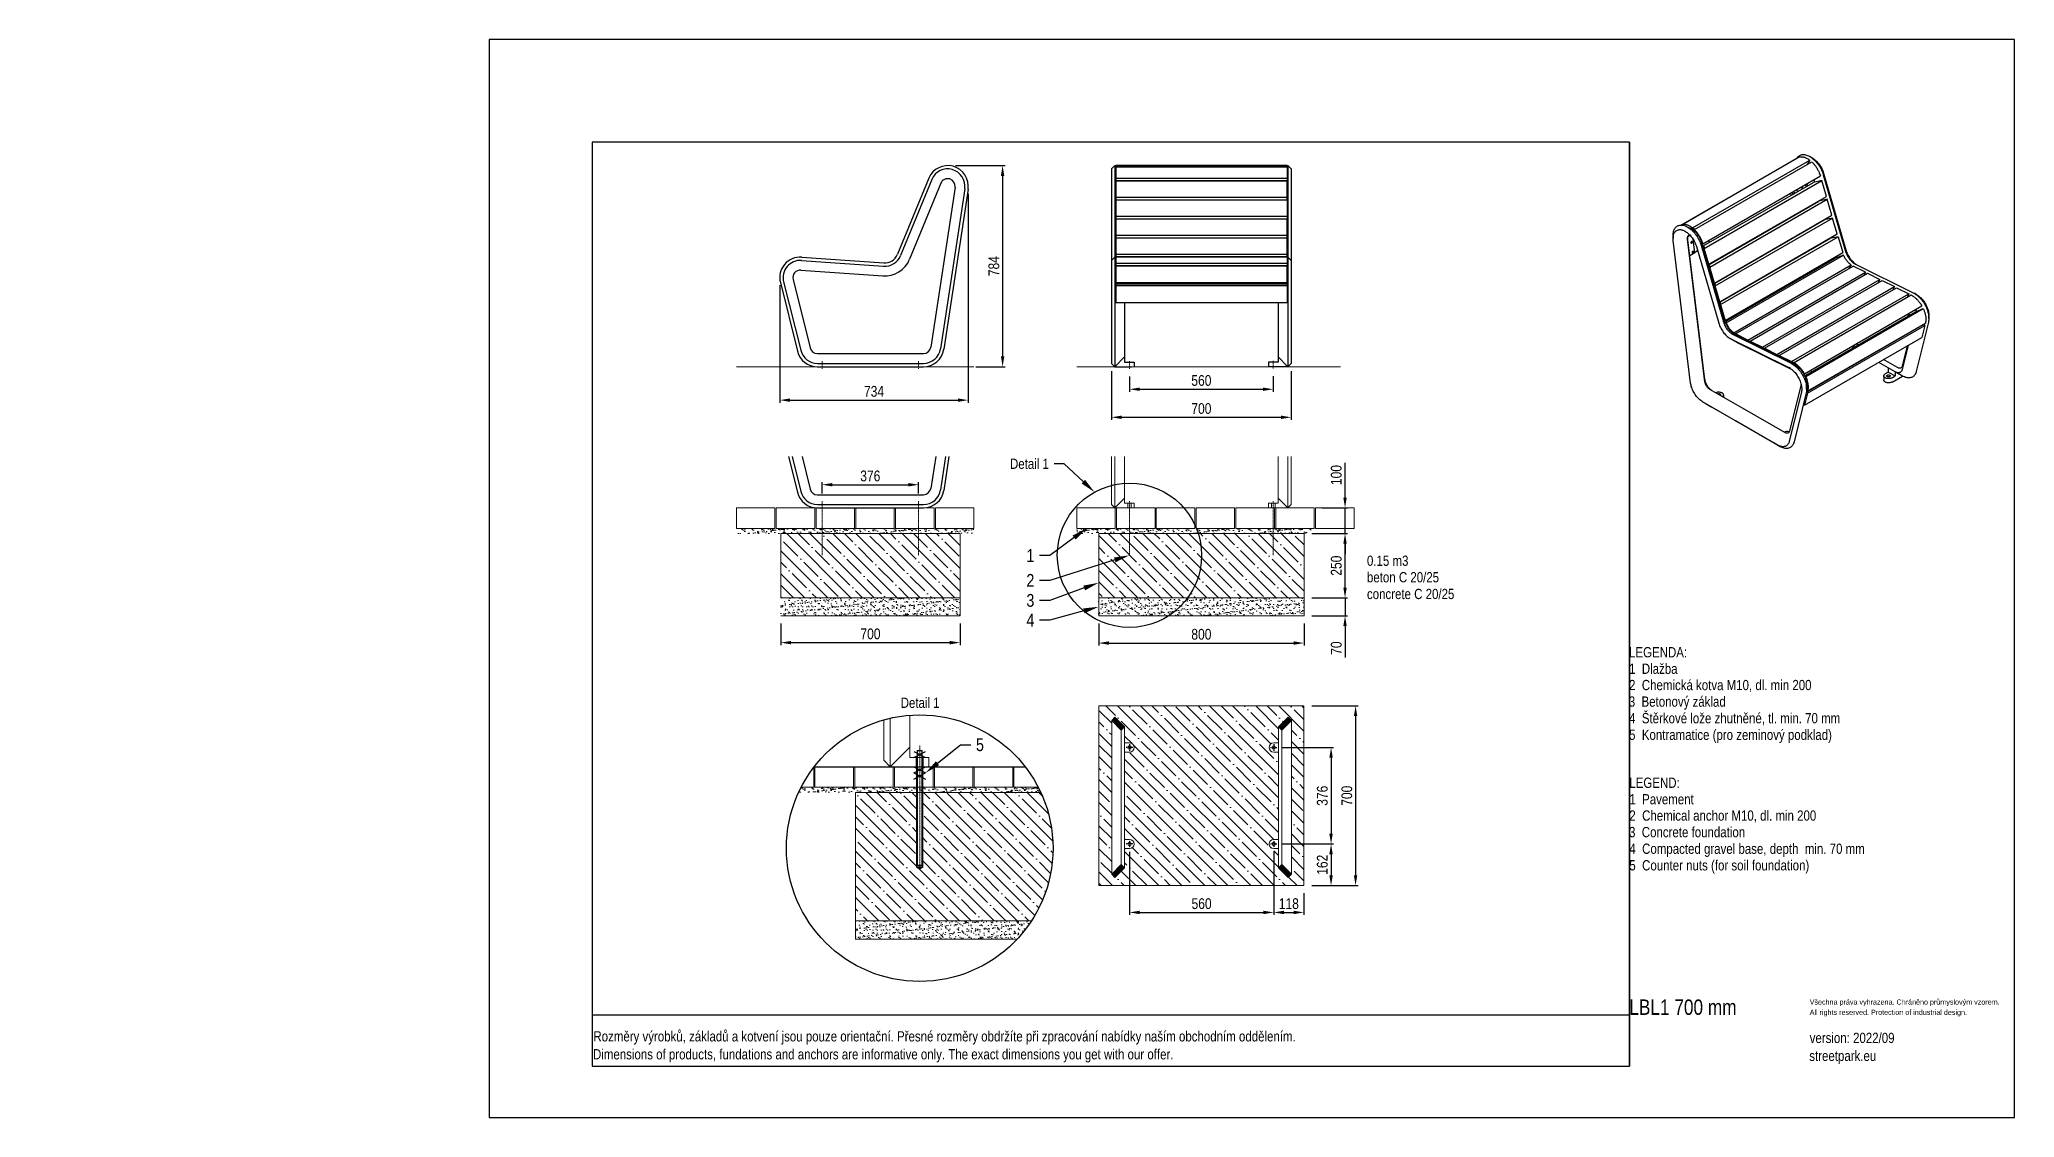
# Model space of a CAD drawing. Header units: millimetres. Extents: x 9253 to 16944, y -1847 to 2353.
import ezdxf
from ezdxf import colors
from ezdxf.entities.mleader import LeaderData, LeaderLine
from ezdxf.lldxf.tags import DXFTag
from ezdxf.math import Vec2, Vec3

# ---------------------------------------------------------------- set-up
doc = ezdxf.new("R2010")
doc.units = ezdxf.units.MM
doc.header["$LTSCALE"] = 0.3
doc.linetypes.add('DashDot', pattern=[15, 9, -3, 0, -3])
doc.layers.add('Nekreslit', color=6, linetype='Continuous', plot=False)
doc.layers.add('POSTAVY ATD', color=8, linetype='Continuous')
doc.layers.add('SRAFY', color=251, linetype='Continuous', lineweight=13)
doc.styles.add('SEACAD_Arial', font='arial.ttf', dxfattribs={"width": 0.8})
tags = doc.linetypes.add('HIDDEN2', pattern=[4.7625, 3.175, -1.5875]).pattern_tags.tags
tags[6:7] = [DXFTag(74, 4), DXFTag(75, 0), DXFTag(340, '0'), DXFTag(46, 0.0), DXFTag(50, 0.0), DXFTag(44, 0.0), DXFTag(45, 0.0)]
tags[4:5] = [DXFTag(74, 4), DXFTag(75, 0), DXFTag(340, '0'), DXFTag(46, 0.0), DXFTag(50, 0.0), DXFTag(44, 0.0), DXFTag(45, 0.0)]
doc.dimstyles.new('ISO-25', dxfattribs={"dimtxt": 2.1, "dimasz": 2, "dimexe": 0.5, "dimexo": 1.5, "dimtad": 1, "dimdec": 0, "dimtxsty": 'SEACAD_Arial', "dimcen": 2, "dimadec": 0, "dimazin": 0, "dimtfac": 1, "dimtdec": 0, "dimtmove": 0, "dimatfit": 3, "dimfxl": 1, "dimarcsym": 0})

msp = doc.modelspace()

# ---------------------------------------------------------------- texts
at = {"style": 'SEACAD_Arial', "width": 0.8}
for s, height, p in [('0.15 m3', 40, (14422.5, 302.3)), ('beton C 20/25', 40, (14422.5, 238)), ('concrete C 20/25', 40, (14422.5, 172.8)), ('1  Dlažba', 40, (15443.3, -118.4)), ('LEGENDA:', 40, (15443.3, -54.2)), ('2  Chemická kotva M10, dl. min 200', 40, (15443.3, -182)), ('3  Betonový základ', 40, (15442.2, -246.5)), ('4  Štěrkové lože zhutněné, tl. min. 70 mm', 40, (15443.3, -311.2)), ('5  Kontramatice (pro zeminový podklad)', 40, (15443.3, -375.8)), ('LEGEND:', 40, (15444.4, -562.7)), ('1  Pavement', 40, (15444.4, -626.9)), ('2  Chemical anchor M10, dl. min 200', 40, (15444.4, -690.5)), ('3  Concrete foundation', 40, (15443.2, -755)), ('4  Compacted gravel base, depth  min. 70 mm', 40, (15444.4, -819.7)), ('5  Counter nuts (for soil foundation)', 40, (15444.4, -884.3)), ('Všechna práva vyhrazena. Chráněno průmyslovým vzorem.', 20, (16146.7, -1407)), ('LBL1 700 mm ', 60, (15444.4, -1447)), ('All rights reserved. Protection of industrial design.', 20, (16146.7, -1447)), ('Rozměry výrobků, základů a kotvení jsou pouze orientační. Přesné rozměry obdržíte při zpracování nabídky naším obchodním oddělením.', 39.9982, (11409.8, -1550.6)), ('version: 2022/09', 40, (16146.7, -1556.8)), ('Dimensions of products, fundations and anchors are informative only. The exact dimensions you get with our offer.', 39.9982, (11408.2, -1620.5)), ('streetpark.eu', 40, (16145.1, -1626.7))]:
    msp.add_text(s, height=height, dxfattribs=at).set_placement(p)
at = {"insert": (12606.5, -211.1), "char_height": 40, "attachment_point": 1, "style": 'SEACAD_Arial'}
msp.add_mtext_dynamic_manual_height_columns('Detail 1', width=226.121, gutter_width=200, heights=[0], dxfattribs=at)

# ---------------------------------------------------------------- blocks, each defined once
blk = doc.blocks.new('*D185')
at = {"color": 0, "lineweight": -2, "transparency": 16777216}
for p, q in [((12139.7, 77.8), (12139.7, -6.8)), ((12837.8, 77.8), (12837.8, -6.8)), ((12179.7, 3.2), (12797.8, 3.2))]:
    blk.add_line(p, q, dxfattribs=at)
at = {"color": 0, "transparency": 16777216}
for points in [[(12179.7, 9.8), (12179.7, -3.5), (12139.7, 3.2)], [(12797.8, 9.8), (12797.8, -3.5), (12837.8, 3.2)]]:
    blk.add_solid(points, dxfattribs=at)
at = {"layer": 'Defpoints', "color": 0, "transparency": 16777216}
for p in [(12139.7, 107.8), (12837.8, 107.8), (12837.8, 3.2)]:
    blk.add_point(p, dxfattribs=at)
at = {"color": 0, "transparency": 16777216, "insert": (12488.8, 37.1), "char_height": 42, "attachment_point": 5, "style": 'SEACAD_Arial'}
blk.add_mtext('700', dxfattribs=at)
blk = doc.blocks.new('*D186')
at = {"color": 0, "lineweight": -2, "transparency": 16777216}
for p, q in [((13377.6, 77.8), (13377.6, -8.5)), ((14177.5, 77.8), (14177.5, -8.5)), ((13417.6, 1.5), (14137.5, 1.5))]:
    blk.add_line(p, q, dxfattribs=at)
at = {"color": 0, "transparency": 16777216}
for points in [[(13417.6, 8.2), (13417.6, -5.1), (13377.6, 1.5)], [(14137.5, 8.2), (14137.5, -5.1), (14177.5, 1.5)]]:
    blk.add_solid(points, dxfattribs=at)
at = {"layer": 'Defpoints', "color": 0, "transparency": 16777216}
for p in [(13377.6, 107.8), (14177.5, 107.8), (14177.5, 1.5)]:
    blk.add_point(p, dxfattribs=at)
at = {"color": 0, "transparency": 16777216, "insert": (13777.6, 35.5), "char_height": 42, "attachment_point": 5, "style": 'SEACAD_Arial'}
blk.add_mtext('800', dxfattribs=at)
blk = doc.blocks.new('*D187')
at = {"color": 0, "lineweight": -2, "transparency": 16777216}
for p, q in [((13427.6, 1060.9), (13427.6, 871)), ((14127.6, 1060.9), (14127.6, 871)), ((13467.6, 881), (14087.6, 881))]:
    blk.add_line(p, q, dxfattribs=at)
at = {"color": 0, "transparency": 16777216}
for points in [[(13467.6, 887.7), (13467.6, 874.4), (13427.6, 881)], [(14087.6, 887.7), (14087.6, 874.4), (14127.6, 881)]]:
    blk.add_solid(points, dxfattribs=at)
at = {"layer": 'Defpoints', "color": 0, "transparency": 16777216}
for p in [(13427.6, 1090.9), (14127.6, 1090.9), (14127.6, 881)]:
    blk.add_point(p, dxfattribs=at)
at = {"color": 0, "transparency": 16777216, "insert": (13777.6, 915), "char_height": 42, "attachment_point": 5, "style": 'SEACAD_Arial'}
blk.add_mtext('700', dxfattribs=at)
blk = doc.blocks.new('*D188')
at = {"color": 0, "lineweight": -2, "transparency": 16777216}
for p, q in [((12300.3, 584.2), (12300.3, 628.4)), ((12340.3, 618.4), (12636.3, 618.4)), ((12676.3, 584.2), (12676.3, 628.4))]:
    blk.add_line(p, q, dxfattribs=at)
at = {"color": 0, "transparency": 16777216}
for points in [[(12340.3, 625.1), (12340.3, 611.7), (12300.3, 618.4)], [(12636.3, 625.1), (12636.3, 611.7), (12676.3, 618.4)]]:
    blk.add_solid(points, dxfattribs=at)
at = {"layer": 'Defpoints', "color": 0, "transparency": 16777216}
for p in [(12676.3, 618.4), (12300.3, 554.2), (12676.3, 554.2)]:
    blk.add_point(p, dxfattribs=at)
at = {"color": 0, "transparency": 16777216, "insert": (12488.3, 652.4), "char_height": 42, "attachment_point": 5, "style": 'SEACAD_Arial'}
blk.add_mtext('376', dxfattribs=at)
blk = doc.blocks.new('*D189')
at = {"color": 0, "lineweight": -2, "transparency": 16777216}
for p, q in [((14089.2, -405.3), (14292.7, -405.3)), ((14282.7, -445.3), (14282.7, -741.3)), ((14089.2, -781.3), (14292.7, -781.3))]:
    blk.add_line(p, q, dxfattribs=at)
at = {"color": 0, "transparency": 16777216}
for points in [[(14276, -445.3), (14289.3, -445.3), (14282.7, -405.3)], [(14276, -741.3), (14289.3, -741.3), (14282.7, -781.3)]]:
    blk.add_solid(points, dxfattribs=at)
at = {"layer": 'Defpoints', "color": 0, "transparency": 16777216}
for p in [(14059.2, -405.3), (14059.2, -781.3), (14282.7, -781.3)]:
    blk.add_point(p, dxfattribs=at)
at = {"color": 0, "transparency": 16777216, "insert": (14248.7, -593.3), "char_height": 42, "attachment_point": 5, "rotation": 90, "style": 'SEACAD_Arial'}
blk.add_mtext('376', dxfattribs=at)
blk = doc.blocks.new('*D190')
at = {"color": 0, "lineweight": -2, "transparency": 16777216}
for p, q in [((12869.7, 1751.8), (12869.7, 937.9)), ((12135.7, 1395.3), (12135.7, 937.9)), ((12175.7, 947.9), (12829.7, 947.9))]:
    blk.add_line(p, q, dxfattribs=at)
at = {"color": 0, "transparency": 16777216}
for points in [[(12175.7, 954.6), (12175.7, 941.3), (12135.7, 947.9)], [(12829.7, 954.6), (12829.7, 941.3), (12869.7, 947.9)]]:
    blk.add_solid(points, dxfattribs=at)
at = {"layer": 'Defpoints', "color": 0, "transparency": 16777216}
for p in [(12869.7, 1781.8), (12135.7, 1425.3), (12869.7, 947.9)]:
    blk.add_point(p, dxfattribs=at)
at = {"color": 0, "transparency": 16777216, "insert": (12502.7, 981.9), "char_height": 42, "attachment_point": 5, "style": 'SEACAD_Arial'}
blk.add_mtext('734', dxfattribs=at)
blk = doc.blocks.new('*D191')
at = {"color": 0, "lineweight": -2, "transparency": 16777216}
for p, q in [((12819.7, 1861.8), (13013.4, 1861.8)), ((13003.4, 1821.8), (13003.4, 1118.2)), ((12899.7, 1078.2), (13013.4, 1078.2))]:
    blk.add_line(p, q, dxfattribs=at)
at = {"color": 0, "transparency": 16777216}
for points in [[(12996.8, 1821.8), (13010.1, 1821.8), (13003.4, 1861.8)], [(12996.8, 1118.2), (13010.1, 1118.2), (13003.4, 1078.2)]]:
    blk.add_solid(points, dxfattribs=at)
at = {"layer": 'Defpoints', "color": 0, "transparency": 16777216}
for p in [(12789.7, 1861.8), (12869.7, 1078.2), (13003.4, 1078.2)]:
    blk.add_point(p, dxfattribs=at)
at = {"color": 0, "transparency": 16777216, "insert": (12969.5, 1470), "char_height": 42, "attachment_point": 5, "rotation": 90, "style": 'SEACAD_Arial'}
blk.add_mtext('784', dxfattribs=at)
blk = doc.blocks.new('*D192')
at = {"color": 0, "lineweight": -2, "transparency": 16777216}
for p, q in [((14207.2, -243.3), (14388.2, -243.3)), ((14378.2, -283.3), (14378.2, -903.3)), ((14207.2, -943.3), (14388.2, -943.3))]:
    blk.add_line(p, q, dxfattribs=at)
at = {"color": 0, "transparency": 16777216}
for points in [[(14371.5, -283.3), (14384.8, -283.3), (14378.2, -243.3)], [(14371.5, -903.3), (14384.8, -903.3), (14378.2, -943.3)]]:
    blk.add_solid(points, dxfattribs=at)
at = {"layer": 'Defpoints', "color": 0, "transparency": 16777216}
for p in [(14177.2, -243.3), (14177.2, -943.3), (14378.2, -943.3)]:
    blk.add_point(p, dxfattribs=at)
at = {"color": 0, "transparency": 16777216, "insert": (14344.2, -593.3), "char_height": 42, "attachment_point": 5, "rotation": 90, "style": 'SEACAD_Arial'}
blk.add_mtext('700', dxfattribs=at)
blk = doc.blocks.new('*D193')
at = {"color": 0, "lineweight": -2, "transparency": 16777216}
for p, q in [((13497.6, 1040.2), (13497.6, 980.3)), ((14057.5, 1041.1), (14057.5, 980.3)), ((13537.6, 990.3), (14017.5, 990.3))]:
    blk.add_line(p, q, dxfattribs=at)
at = {"color": 0, "transparency": 16777216}
for points in [[(13537.6, 997), (13537.6, 983.7), (13497.6, 990.3)], [(14017.5, 997), (14017.5, 983.7), (14057.5, 990.3)]]:
    blk.add_solid(points, dxfattribs=at)
at = {"layer": 'Defpoints', "color": 0, "transparency": 16777216}
for p in [(13497.6, 1070.2), (14057.5, 1071.1), (14057.5, 990.3)]:
    blk.add_point(p, dxfattribs=at)
at = {"color": 0, "transparency": 16777216, "insert": (13777.6, 1024.3), "char_height": 42, "attachment_point": 5, "style": 'SEACAD_Arial'}
blk.add_mtext('560', dxfattribs=at)
blk = doc.blocks.new('*D194')
at = {"color": 0, "lineweight": -2, "transparency": 16777216}
for p, q in [((14337.1, 217.8), (14337.1, 257.8)), ((14207.5, 177.8), (14347.1, 177.8)), ((14337.1, 177.8), (14337.1, 107.8)), ((14207.5, 107.8), (14347.1, 107.8)), ((14337.1, 67.8), (14337.1, -54.4))]:
    blk.add_line(p, q, dxfattribs=at)
at = {"color": 0, "transparency": 16777216}
for points in [[(14330.4, 217.8), (14343.7, 217.8), (14337.1, 177.8)], [(14330.4, 67.8), (14343.7, 67.8), (14337.1, 107.8)]]:
    blk.add_solid(points, dxfattribs=at)
at = {"layer": 'Defpoints', "color": 0, "transparency": 16777216}
for p in [(14177.5, 177.8), (14337.1, 177.8), (14177.5, 107.8)]:
    blk.add_point(p, dxfattribs=at)
at = {"color": 0, "transparency": 16777216, "insert": (14303.1, -18.1), "char_height": 42, "attachment_point": 5, "rotation": 90, "style": 'SEACAD_Arial'}
blk.add_mtext('70', dxfattribs=at)
blk = doc.blocks.new('*D195')
at = {"color": 0, "lineweight": -2, "transparency": 16777216}
for p, q in [((14207.5, 428.2), (14347.1, 428.2)), ((14337.1, 217.8), (14337.1, 388.2)), ((14207.5, 177.8), (14347.1, 177.8))]:
    blk.add_line(p, q, dxfattribs=at)
at = {"color": 0, "transparency": 16777216}
for points in [[(14330.4, 388.2), (14343.7, 388.2), (14337.1, 428.2)], [(14330.4, 217.8), (14343.7, 217.8), (14337.1, 177.8)]]:
    blk.add_solid(points, dxfattribs=at)
at = {"layer": 'Defpoints', "color": 0, "transparency": 16777216}
for p in [(14177.5, 428.2), (14337.1, 428.2), (14177.5, 177.8)]:
    blk.add_point(p, dxfattribs=at)
at = {"color": 0, "transparency": 16777216, "insert": (14303.1, 303), "char_height": 42, "attachment_point": 5, "rotation": 90, "style": 'SEACAD_Arial'}
blk.add_mtext('250', dxfattribs=at)
blk = doc.blocks.new('*D196')
at = {"color": 0, "lineweight": -2, "transparency": 16777216}
for p, q in [((14337.1, 568.2), (14337.1, 704.1)), ((14247.1, 528.2), (14347.1, 528.2)), ((14337.1, 428.2), (14337.1, 528.2)), ((14207.5, 428.2), (14347.1, 428.2)), ((14337.1, 388.2), (14337.1, 348.2))]:
    blk.add_line(p, q, dxfattribs=at)
at = {"color": 0, "transparency": 16777216}
for points in [[(14330.4, 568.2), (14343.7, 568.2), (14337.1, 528.2)], [(14330.4, 388.2), (14343.7, 388.2), (14337.1, 428.2)]]:
    blk.add_solid(points, dxfattribs=at)
at = {"layer": 'Defpoints', "color": 0, "transparency": 16777216}
for p in [(14217.1, 528.2), (14337.1, 528.2), (14177.5, 428.2)]:
    blk.add_point(p, dxfattribs=at)
at = {"color": 0, "transparency": 16777216, "insert": (14303.1, 656.1), "char_height": 42, "attachment_point": 5, "rotation": 90, "style": 'SEACAD_Arial'}
blk.add_mtext('100', dxfattribs=at)
blk = doc.blocks.new('*D197')
at = {"color": 0, "lineweight": -2, "transparency": 16777216}
for p, q in [((13497.6, -811.3), (13497.6, -1057.9)), ((14059.2, -811.3), (14059.2, -1057.9)), ((13537.6, -1047.9), (14019.2, -1047.9))]:
    blk.add_line(p, q, dxfattribs=at)
at = {"color": 0, "transparency": 16777216}
for points in [[(13537.6, -1041.3), (13537.6, -1054.6), (13497.6, -1047.9)], [(14019.2, -1041.3), (14019.2, -1054.6), (14059.2, -1047.9)]]:
    blk.add_solid(points, dxfattribs=at)
at = {"layer": 'Defpoints', "color": 0, "transparency": 16777216}
for p in [(13497.6, -781.3), (14059.2, -781.3), (14059.2, -1047.9)]:
    blk.add_point(p, dxfattribs=at)
at = {"color": 0, "transparency": 16777216, "insert": (13778.4, -1014), "char_height": 42, "attachment_point": 5, "style": 'SEACAD_Arial'}
blk.add_mtext('560', dxfattribs=at)
blk = doc.blocks.new('*D209')
at = {"color": 0, "lineweight": -2, "transparency": 16777216}
for p, q in [((14089.2, -781.3), (14292.7, -781.3)), ((14282.7, -821.3), (14282.7, -903.3)), ((14207.2, -943.3), (14292.7, -943.3))]:
    blk.add_line(p, q, dxfattribs=at)
at = {"color": 0, "transparency": 16777216}
for points in [[(14276, -821.3), (14289.3, -821.3), (14282.7, -781.3)], [(14276, -903.3), (14289.3, -903.3), (14282.7, -943.3)]]:
    blk.add_solid(points, dxfattribs=at)
at = {"layer": 'Defpoints', "color": 0, "transparency": 16777216}
for p in [(14059.2, -781.3), (14177.2, -943.3), (14282.7, -943.3)]:
    blk.add_point(p, dxfattribs=at)
at = {"color": 0, "transparency": 16777216, "insert": (14248.7, -862.3), "char_height": 42, "attachment_point": 5, "rotation": 90, "style": 'SEACAD_Arial'}
blk.add_mtext('162', dxfattribs=at)
blk = doc.blocks.new('*D210')
at = {"color": 0, "lineweight": -2, "transparency": 16777216}
for p, q in [((14059.2, -811.3), (14059.2, -1057.9)), ((14177.2, -973.3), (14177.2, -1057.9)), ((14099.2, -1047.9), (14137.2, -1047.9))]:
    blk.add_line(p, q, dxfattribs=at)
at = {"color": 0, "transparency": 16777216}
for points in [[(14099.2, -1041.3), (14099.2, -1054.6), (14059.2, -1047.9)], [(14137.2, -1041.3), (14137.2, -1054.6), (14177.2, -1047.9)]]:
    blk.add_solid(points, dxfattribs=at)
at = {"layer": 'Defpoints', "color": 0, "transparency": 16777216}
for p in [(14059.2, -781.3), (14177.2, -943.3), (14177.2, -1047.9)]:
    blk.add_point(p, dxfattribs=at)
at = {"color": 0, "transparency": 16777216, "insert": (14118.2, -1014), "char_height": 42, "attachment_point": 5, "style": 'SEACAD_Arial'}
blk.add_mtext('118', dxfattribs=at)

# ---------------------------------------------------------------- dimensions: what is measured, and where the dimension line sits
for base, p1, p2, picture, middle in [((13003.4, 1078.2), (12789.7, 1861.8), (12869.7, 1078.2), '*D191', (12969.5, 1470)), ((14337.1, 428.2), (14177.5, 177.8), (14177.5, 428.2), '*D195', (14303.1, 303)), ((14282.7, -943.3), (14059.2, -781.3), (14177.2, -943.3), '*D209', (14248.7, -862.3))]:
    dim = msp.add_linear_dim(base=base, p1=p1, p2=p2, angle=90, dimstyle='ISO-25')
    dim.commit()
    dim.dimension.update_dxf_attribs({"geometry": picture, "text_midpoint": middle})
for base, p1, p2, picture, middle in [((12869.7, 947.9), (12135.7, 1425.3), (12869.7, 1781.8), '*D190', (12502.7, 981.9)), ((12676.3, 618.4), (12300.3, 554.2), (12676.3, 554.2), '*D188', (12488.3, 652.4)), ((14177.2, -1047.9), (14059.2, -781.3), (14177.2, -943.3), '*D210', (14118.2, -1014))]:
    dim = msp.add_linear_dim(base=base, p1=p1, p2=p2, dimstyle='ISO-25')
    dim.commit()
    dim.dimension.update_dxf_attribs({"geometry": picture, "text_midpoint": middle})
dim = msp.add_linear_dim(base=(14127.6, 881), p1=(13427.6, 1090.9), p2=(14127.6, 1090.9), dimstyle='ISO-25', override={"dimrnd": 1})
dim.commit()
dim.dimension.update_dxf_attribs({"geometry": '*D187', "text_midpoint": (13777.6, 881), "dimtype": 160})
dim = msp.add_linear_dim(base=(14057.5, 990.3), p1=(13497.6, 1070.2), p2=(14057.5, 1071.1), dimstyle='ISO-25')
dim.commit()
dim.dimension.update_dxf_attribs({"geometry": '*D193', "text_midpoint": (13777.6, 990.3), "dimtype": 160})
for base, p1, p2, picture, middle in [((14337.1, 528.2), (14177.5, 428.2), (14217.1, 528.2), '*D196', (14337.1, 656.1)), ((14337.1, 177.8), (14177.5, 107.8), (14177.5, 177.8), '*D194', (14337.1, -18.1)), ((14378.2, -943.3), (14177.2, -243.3), (14177.2, -943.3), '*D192', (14378.2, -593.3)), ((14282.7, -781.3), (14059.2, -405.3), (14059.2, -781.3), '*D189', (14282.7, -593.3))]:
    dim = msp.add_linear_dim(base=base, p1=p1, p2=p2, angle=90, dimstyle='ISO-25')
    dim.commit()
    dim.dimension.update_dxf_attribs({"geometry": picture, "text_midpoint": middle, "dimtype": 160})
for base, p1, p2, override, picture, middle in [((12837.8, 3.2), (12139.7, 107.8), (12837.8, 107.8), {"dimscale": 0, "dimrnd": 10}, '*D185', (12488.8, 37.1)), ((14177.5, 1.5), (13377.6, 107.8), (14177.5, 107.8), {"dimscale": 0, "dimtix": 0, "dimtofl": 1, "dimtmove": 0, "dimatfit": 3}, '*D186', (13777.6, 35.5))]:
    dim = msp.add_linear_dim(base=base, p1=p1, p2=p2, dimstyle='ISO-25', override=override)
    dim.commit()
    dim.dimension.update_dxf_attribs({"geometry": picture, "text_midpoint": middle})
dim = msp.add_linear_dim(base=(14059.2, -1047.9), p1=(13497.6, -781.3), p2=(14059.2, -781.3), text='560', dimstyle='ISO-25')
dim.commit()
dim.dimension.update_dxf_attribs({"geometry": '*D197', "text_midpoint": (13778.4, -1014)})

# ---------------------------------------------------------------- hatches: boundary and pattern name
at = {"layer": 'SRAFY'}
h = msp.add_hatch(dxfattribs=at)
h.set_pattern_fill('AR-SAND', color=256, scale=0.5)
h.set_pattern_definition([(37.5, (5381.375, -4786.508), (-0.800016, 24.47066), [0, -19.304, 0, -21.59, 0, -20.6375]), (7.5, (5381.375, -4786.508), (22.47616, 35.84126), [0, -10.414, 0, -17.399, 0, -6.6675]), (327.5, (5365.754, -4786.508), (39.54962, 0.07186), [0, -6.35, 0, -22.86, 0, -29.845]), (317.5, (5365.754, -4786.508), (38.17782, 11.14647), [0, -3.175, 0, -14.986, 0, -17.145])])
h.paths.add_polyline_path([(11966.8, 448.2), (11966.8, 428.2), (11947.4, 428.2), (12067.3, 428), (12067.3, 448.2)])
h.paths.add_polyline_path([(12891.8, 427.8), (12891.8, 448.2), (12067.3, 448.2), (12067.3, 428), (12197.3, 427.8)])
h = msp.add_hatch(dxfattribs=at)
h.set_pattern_fill('ANSI35', color=256, scale=10, angle=90)
h.set_pattern_definition([(135, (700.314, -5082.3), (-44.90128, -44.90128), []), (135, (700.314, -5037.396), (-44.90128, -44.90128), [79.375, -15.875, 0, -15.875])])
edge = h.paths.add_edge_path()
edge.add_line((12837.8, 427.8), (12139.7, 428.1))
edge.add_line((12139.7, 428.1), (12139.7, 177.8))
edge.add_line((12139.7, 177.8), (12777.7, 177.8))
edge.add_line((12777.7, 177.8), (12777.7, 177.8))
edge.add_arc((12777.7, 177.8), 0.01, -89.99995, 89.99981, ccw=False)
edge.add_line((12777.7, 177.8), (12837.8, 177.8))
edge.add_line((12837.8, 177.8), (12837.8, 427.8))
h = msp.add_hatch(dxfattribs=at)
h.set_pattern_fill('AR-SAND', color=256, scale=0.5)
h.set_pattern_definition([(37.5, (6601.63, -4786.508), (-0.800016, 24.47066), [0, -19.304, 0, -21.59, 0, -20.6375]), (7.5, (6601.63, -4786.508), (22.47616, 35.84126), [0, -10.414, 0, -17.399, 0, -6.6675]), (327.5, (6586.01, -4786.508), (39.54962, 0.07186), [0, -6.35, 0, -22.86, 0, -29.845]), (317.5, (6586.01, -4786.508), (38.17782, 11.14647), [0, -3.175, 0, -14.986, 0, -17.145])])
h.paths.add_polyline_path([(13292.1, 448.2), (13292.1, 438.2), (13292.1, 428.2), (13292.1, 428)])
h.paths.add_polyline_path([(14217.1, 427.8), (14217.1, 448.2), (13292.1, 448.2), (13292.1, 428), (13417.6, 427.8)])
h = msp.add_hatch(dxfattribs=at)
h.set_pattern_fill('ANSI35', color=256, scale=10, angle=90)
h.set_pattern_definition([(135, (6756.63, -5082.3), (-44.9013, -44.9013), []), (135, (6756.63, -5037.396), (-44.9013, -44.9013), [79.375, -15.875, 0, -15.875])])
h.paths.add_polyline_path([(13377.6, 428.2), (13377.6, 177.8), (14177.5, 178), (14177.5, 428)])
h = msp.add_hatch(dxfattribs=at)
h.set_pattern_fill('AR-SAND', color=256, scale=0.5)
h.set_pattern_definition([(37.5, (6640.314, -5082.297), (-0.800016, 24.47066), [0, -19.304, 0, -21.59, 0, -20.6375]), (7.5, (6640.314, -5082.297), (22.47616, 35.84126), [0, -10.414, 0, -17.399, 0, -6.6675]), (327.5, (6624.693, -5082.297), (39.54962, 0.07186), [0, -6.35, 0, -22.86, 0, -29.845]), (317.5, (6624.693, -5082.297), (38.17782, 11.14647), [0, -3.175, 0, -14.986, 0, -17.145])])
h.paths.add_polyline_path([(12837.8, 107.8), (12837.8, 177.8), (12139.7, 177.8), (12139.7, 107.8)])
h = msp.add_hatch(dxfattribs=at)
h.set_pattern_fill('AR-SAND', color=256, scale=0.5)
h.set_pattern_definition([(37.5, (731.314, -4932.247), (-0.800016, 24.470662), [0, -19.304, 0, -21.59, 0, -20.6375]), (7.5, (731.314, -4932.247), (22.476164, 35.841255), [0, -10.414, 0, -17.399, 0, -6.6675]), (327.5, (715.693, -4932.247), (39.54962, 0.07186), [0, -6.35, 0, -22.86, 0, -29.845]), (317.5, (715.693, -4932.247), (38.17782, 11.14647), [0, -3.175, 0, -14.986, 0, -17.145])])
edge = h.paths.add_edge_path()
edge.add_line((13724.4, 177.6), (13377.6, 177.4))
edge.add_line((13377.6, 177.4), (13377.6, 107.8))
edge.add_line((13377.6, 107.8), (13650.6, 107.8))
edge.add_arc((13497.6, 343.5), 281, 303.00061, 323.82038)
edge = h.paths.add_edge_path()
edge.add_line((14177.5, 177.8), (13724.4, 177.6))
edge.add_arc((13497.6, 343.5), 281, 303.00061, 323.82038, ccw=False)
edge.add_line((13650.6, 107.8), (14177.5, 107.8))
edge.add_line((14177.5, 107.8), (14177.5, 177.8))
h = msp.add_hatch(dxfattribs=at)
h.set_pattern_fill('ANSI35', color=256, scale=10, angle=90)
h.set_pattern_definition([(135, (724.315, 0.15), (-44.90128, -44.90128), []), (135, (724.315, 45.05), (-44.90128, -44.90128), [79.375, -15.875, 0, -15.875])])
h.paths.add_polyline_path([(14177.2, -943.3), (14177.2, -243.3), (13379.6, -243.3), (13379.6, -943.2), (13379.6, -943.3)])
h.paths.add_polyline_path([(13478.5, -761.3, 0.414214), (13480.5, -763.3), (13497.6, -763.3, -1), (13497.6, -799.3), (13480.5, -799.3, 0.414214), (13478.5, -801.3), (13478.5, -873.9), (13441.1, -911.3), (13428.4, -898.6), (13428.4, -300), (13428.4, -300), (13441.1, -287.3), (13478.5, -324.6), (13478.5, -385.3, 0.414214), (13480.5, -387.3), (13497.6, -387.3, -1), (13497.6, -423.3), (13480.5, -423.3, 0.414214), (13478.5, -425.3)], flags=16)
h.paths.add_polyline_path([(14078.3, -425.3, 0.414214), (14076.3, -423.3), (14059.2, -423.3, -1), (14059.2, -387.3), (14076.3, -387.3, 0.414214), (14078.3, -385.3), (14078.3, -324.6), (14115.7, -287.3), (14128.4, -300), (14128.4, -898.6), (14115.7, -911.3), (14078.3, -873.9), (14078.3, -801.3, 0.414214), (14076.3, -799.3), (14059.2, -799.3, -1), (14059.2, -763.3), (14076.3, -763.3, 0.414214), (14078.3, -761.3)], flags=16)
h.paths.add_polyline_path([(13504.6, -781.3, -1), (13490.6, -781.3, -1)], flags=0)
h.paths.add_polyline_path([(14066.2, -781.3, -1), (14052.2, -781.3, -1)], flags=0)
h.paths.add_polyline_path([(13490.6, -405.3, -1), (13504.6, -405.3, -1)], flags=0)
h.paths.add_polyline_path([(14052.2, -405.3, -1), (14066.2, -405.3, -1)], flags=0)
h = msp.add_hatch(dxfattribs=at)
h.set_pattern_fill('AR-SAND', color=256, scale=0.5)
h.set_pattern_definition([(37.5, (5614.765, -5794.749), (-0.800016, 24.47066), [0, -19.304, 0, -21.59, 0, -20.6375]), (7.5, (5614.765, -5794.75), (22.47616, 35.84126), [0, -10.414, 0, -17.399, 0, -6.6675]), (327.5, (5599.144, -5794.75), (39.54962, 0.07186), [0, -6.35, 0, -22.86, 0, -29.845]), (317.5, (5599.144, -5794.75), (38.17782, 11.14647), [0, -3.175, 0, -14.986, 0, -17.145])])
edge = h.paths.add_edge_path()
edge.add_arc((12680.7, -797.7), 519.1, 24.7409, 27.23952)
edge.add_line((13142.3, -560.1), (12300.7, -560.1))
edge.add_line((12300.7, -560.1), (12300.7, -580.3))
edge.add_line((12300.7, -580.3), (12430.7, -580.4))
edge.add_line((12430.7, -580.4), (13152.2, -580.4))
edge = h.paths.add_edge_path()
edge.add_arc((12680.7, -797.7), 519.1, 152.76048, 155.22177)
edge.add_line((12209.4, -580.1), (12300.7, -580.3))
edge.add_line((12300.7, -580.3), (12300.7, -560.1))
edge.add_line((12300.7, -560.1), (12219.2, -560.1))
h = msp.add_hatch(dxfattribs=at)
h.set_pattern_fill('ANSI35', color=256, scale=10, angle=90)
h.set_pattern_definition([(135, (731.314, -5095.475), (-44.90128, -44.90128), []), (135, (731.314, -5050.574), (-44.90128, -44.90128), [79.375, -15.875, 0, -15.875])])
edge = h.paths.add_edge_path()
edge.add_arc((12680.7, -797.7), 519.1, 326.99778, 384.7409)
edge.add_line((13152.2, -580.4), (12692.7, -580.4))
edge.add_line((12692.7, -580.4), (12692.7, -871.8))
edge.add_line((12692.7, -871.8), (12680.7, -878.7))
edge.add_line((12680.7, -878.7), (12668.7, -871.8))
edge.add_line((12668.7, -871.8), (12668.7, -580.4))
edge.add_line((12668.7, -580.4), (12430.7, -580.4))
edge.add_line((12430.7, -580.4), (12430.7, -1080.4))
edge.add_line((12430.7, -1080.4), (13116.1, -1080.4))
h = msp.add_hatch(dxfattribs=at)
h.set_pattern_fill('AR-SAND', color=256, scale=0.5)
h.set_pattern_definition([(37.5, (6931.29, -6342.376), (-0.800016, 24.47066), [0, -19.304, 0, -21.59, 0, -20.6375]), (7.5, (6931.29, -6342.376), (22.47616, 35.84126), [0, -10.414, 0, -17.399, 0, -6.6675]), (327.5, (6915.668, -6342.376), (39.54962, 0.07186), [0, -6.35, 0, -22.86, 0, -29.845]), (317.5, (6915.668, -6342.376), (38.17782, 11.14647), [0, -3.175, 0, -14.986, 0, -17.145])])
edge = h.paths.add_edge_path()
edge.add_arc((12680.7, -797.7), 519.1, 316.91921, 326.99832)
edge.add_line((13116.1, -1080.4), (12430.7, -1080.4))
edge.add_line((12430.7, -1080.4), (12430.7, -1152.3))
edge.add_line((12430.7, -1152.3), (13059.9, -1152.3))

# ---------------------------------------------------------------- linework, layer by layer
for p, q in [((13440.3, 1861.8), (13427.6, 1849.1)), ((13427.6, 1849.1), (13427.6, 1090.9)), ((13440.3, 1861.8), (13443.9, 1858.2)), ((13440.3, 1861.8), (13440.3, 1078.2)), ((13448.9, 1860.2), (14111.2, 1860.2)), ((14114.8, 1861.8), (14111.2, 1858.2)), ((14111.2, 1861.8), (14111.2, 1803)), ((14114.8, 1861.8), (14114.8, 1078.2)), ((14114.8, 1861.8), (14127.6, 1849.1)), ((14127.5, 1849.1), (14127.6, 1090.9)), ((12715.7, 1812.2), (12594.2, 1516.1)), ((12727.7, 1807.2), (12606.2, 1511.2)), ((12762.8, 1792.8), (12641.4, 1496.8)), ((12818.3, 1777.4), (12724, 1153.9)), ((12855.9, 1771.7), (12761.6, 1148.2)), ((12868.8, 1769.8), (12774.4, 1146.2)), ((13448.9, 1812.6), (14111.2, 1812.6)), ((13502.6, 1803), (13502.6, 1800.4)), ((14052.5, 1803), (14052.5, 1800.4)), ((14111.2, 1728.9), (14111.2, 1800.4)), ((13448.9, 1738.5), (14111.2, 1738.5)), ((13502.6, 1728.9), (13502.6, 1726.3)), ((14052.5, 1728.9), (14052.5, 1726.3)), ((14111.2, 1726.4), (14111.2, 1654.9)), ((13448.9, 1664.4), (14111.2, 1664.4)), ((13502.6, 1654.9), (13502.6, 1652.3)), ((14052.5, 1654.9), (14052.5, 1652.3)), ((14111.2, 1580.9), (14111.2, 1652.4)), ((13448.9, 1590.4), (14111.2, 1590.4)), ((13497.6, 1580.9), (13497.6, 1578.3)), ((13502.6, 1580.9), (13502.6, 1578.3)), ((14052.5, 1580.9), (14052.5, 1578.4)), ((14111.2, 1506.9), (14111.2, 1578.4)), ((12220.4, 1492.1), (12539.6, 1469.8)), ((12221.3, 1505.1), (12540.5, 1482.8)), ((13440.3, 1505.3), (13427.6, 1492.5)), ((13440.3, 1505.3), (13443.9, 1501.7)), ((13448.9, 1516.4), (14111.2, 1516.4)), ((13448.9, 1481.3), (14111.2, 1481.3)), ((13502.6, 1506.9), (13502.6, 1505.3)), ((14052.5, 1506.9), (14052.5, 1505.3)), ((14114.8, 1505.3), (14111.2, 1501.7)), ((14111.2, 1505.3), (14111.2, 1471.1)), ((14111.2, 1406.4), (14111.2, 1471.1)), ((14114.8, 1505.3), (14127.6, 1492.5)), ((12138.1, 1405.9), (12204.7, 1138.8)), ((12150.7, 1409.1), (12217.3, 1142)), ((12187.6, 1418.3), (12254.2, 1151.2)), ((12217.7, 1454.2), (12537, 1431.9)), ((14111.2, 1393.8), (13448.9, 1393.8)), ((13502.6, 1406.4), (13502.6, 1400.1)), ((14052.5, 1406.4), (14052.5, 1400.1)), ((14111.2, 1400.1), (14111.2, 1328.7)), ((13478.5, 1328.7), (13478.5, 1116.4)), ((14076.6, 1328.7), (14076.6, 1116.4)), ((12282.3, 1129.2), (12695.3, 1129.2)), ((12282.3, 1091.2), (12695.3, 1091.2)), ((12282.3, 1078.2), (12695.3, 1078.2)), ((13440.3, 1078.2), (13427.6, 1090.9)), ((13440.3, 1078.2), (13478.5, 1116.4)), ((13440.3, 1078.2), (13505.2, 1078.2)), ((13478.5, 1116.4), (13478.5, 1096.2)), ((13478.5, 1096.2), (13515.6, 1096.2)), ((13515.6, 1096.2), (13515.6, 1078.2)), ((14076.6, 1096.2), (14039.5, 1096.2)), ((14039.5, 1096.2), (14039.5, 1078.2)), ((14114.8, 1078.2), (14039.5, 1078.2)), ((14114.8, 1078.2), (14076.6, 1116.4)), ((14076.6, 1116.4), (14076.6, 1096.2)), ((14114.8, 1078.2), (14127.6, 1090.9)), ((12169.9, 728.2), (12204.7, 588.8)), ((12183.3, 728.2), (12217.3, 591.9)), ((12222.5, 728.2), (12254.2, 601.1)), ((12742.8, 728.2), (12724, 603.8)), ((12781.2, 728.2), (12761.6, 598.1)), ((12794.4, 728.2), (12774.4, 596.2)), ((12282.3, 579.2), (12695.3, 579.2)), ((12282.3, 541.2), (12695.3, 541.2)), ((12282.3, 528.2), (12695.3, 528.2)), ((12658.2, -420.5), (12703.2, -444.5)), ((12658.2, -444.5), (12703.2, -420.5)), ((12670.7, -418.4), (12670.7, -864.2)), ((12672.3, -416.8), (12689.1, -416.8)), ((12690.7, -864.2), (12690.7, -418.4)), ((12269.8, -480.5), (13091.7, -480.5)), ((12658.2, -480.5), (12703.2, -504.5)), ((12658.2, -504.5), (12703.2, -480.5)), ((12658.2, -504.5), (12703.2, -528.5)), ((12658.2, -528.5), (12703.2, -504.5)), ((12666.7, -480.5), (12694.7, -480.5)), ((12668.7, -871.8), (12680.7, -878.7)), ((12692.7, -871.8), (12680.7, -878.7))]:
    msp.add_line(p, q)
at = {"color": 7, "linetype": 'Continuous', "lineweight": 25}
for p, q in [((15645.5, 1630), (16097.6, 1891)), ((15645.9, 1630.2), (16103.4, 1894.3)), ((15689.7, 1618.9), (16147.2, 1883)), ((15697.6, 1612.1), (16155, 1876.2)), ((16097.6, 1890.9), (16097.6, 1891)), ((16147.2, 1883), (16135.3, 1864.8)), ((16156.9, 1891.6), (16147.4, 1897)), ((15730.8, 1557.2), (16188.3, 1821.3)), ((15734.5, 1549.8), (16161.2, 1796.1)), ((15736.2, 1539), (16193.7, 1803.1)), ((16099.3, 1760.3), (16098.2, 1769.3)), ((16117.1, 1770.6), (16116, 1779.6)), ((16120.5, 1772.6), (16119.4, 1781.5)), ((16133.1, 1779.9), (16130.7, 1788.1)), ((16136.2, 1791.2), (16138.6, 1783)), ((16193.7, 1803.1), (16161.2, 1796.1)), ((16162.3, 1806.3), (16165.1, 1796.9)), ((16211.7, 1741.2), (16193.7, 1803.1)), ((16199.8, 1825.9), (16286.7, 1527.6)), ((16200.5, 1832.4), (16287.4, 1534.1)), ((15754.2, 1477.1), (16211.7, 1741.2)), ((15755.7, 1477), (16182.4, 1723.3)), ((15757.3, 1466.2), (16214.8, 1730.3)), ((16074, 1745.7), (16072.9, 1754.7)), ((16079.1, 1758.2), (16080.2, 1749.3)), ((16130.2, 1693.1), (16130.1, 1694.1)), ((16154.3, 1707.1), (16154.1, 1707.9)), ((16159.5, 1711.1), (16159.7, 1710.2)), ((16214.8, 1730.3), (16182.4, 1723.3)), ((16185.7, 1726.2), (16186.3, 1724.1)), ((16232.9, 1668.4), (16214.8, 1730.3)), ((15646.6, 1629.8), (15645.9, 1630.2)), ((15692.4, 1610.2), (15671.4, 1622.3)), ((15697.7, 1612.2), (15689.7, 1618.9)), ((15775.4, 1404.3), (16232.9, 1668.4)), ((15776.9, 1404.2), (16203.6, 1650.5)), ((15778.5, 1393.4), (16236, 1657.5)), ((16108.9, 1680.9), (16108.8, 1681.8)), ((16126.8, 1691.2), (16126.7, 1692.1)), ((16175.5, 1634.3), (16175.2, 1635.1)), ((16180.7, 1638.3), (16180.9, 1637.4)), ((16236, 1657.5), (16203.6, 1650.5)), ((16206.8, 1653.4), (16207.4, 1651.3)), ((16254, 1595.6), (16236, 1657.5)), ((15614.9, 1589.6), (15614.9, 1578.6)), ((15683, 1014.6), (15615.4, 1570.2)), ((15671.1, 1582.3), (15671.1, 1575.2)), ((15738.7, 1019.6), (15671.1, 1575.2)), ((15738.8, 1028.9), (15671.3, 1583.2)), ((15680.2, 1510.3), (15671.3, 1583.2)), ((15681, 1590.2), (15671.8, 1584.8)), ((15699.3, 1521.4), (15692.8, 1574.7)), ((15705.6, 1546.6), (15792.4, 1248.4)), ((15723.9, 1551.1), (15810.7, 1252.9)), ((15725.4, 1565.4), (15727.6, 1566.7)), ((15812.2, 1267.1), (15725.4, 1565.4)), ((15734.5, 1549.8), (15736.2, 1539)), ((15754.2, 1477.1), (15736.2, 1539)), ((15756.8, 1562.6), (15754.4, 1570.8)), ((15796.5, 1331.5), (16254, 1595.6)), ((15798.1, 1331.4), (16224.8, 1577.7)), ((15799.7, 1320.6), (16257.2, 1584.7)), ((16118.6, 1601.4), (16118.5, 1602.4)), ((16136.5, 1611.7), (16136.3, 1612.7)), ((16139.9, 1613.7), (16139.7, 1614.6)), ((16196.7, 1561.5), (16196.4, 1562.3)), ((16201.9, 1565.5), (16202.1, 1564.6)), ((16257.2, 1584.7), (16224.8, 1577.7)), ((16228, 1580.6), (16228.6, 1578.5)), ((16257.2, 1584.7), (16275.2, 1522.8)), ((15699.3, 1521.4), (15680.2, 1510.3)), ((15698.9, 1524.3), (15710.2, 1530.8)), ((15755.7, 1477), (15757.3, 1466.2)), ((15775.4, 1404.3), (15757.3, 1466.2)), ((15778, 1489.8), (15777.7, 1490.7)), ((15817.7, 1258.7), (16275.2, 1522.8)), ((15821.3, 1248.7), (16278.8, 1512.8)), ((15821.3, 1255), (16247.9, 1501.3)), ((15850.7, 1210.5), (16308.2, 1474.6)), ((15858.2, 1205.9), (16315.7, 1470)), ((16128.3, 1522), (16128.2, 1522.9)), ((16146.1, 1532.3), (16146, 1533.2)), ((16149.5, 1534.2), (16149.4, 1535.2)), ((16278.8, 1512.8), (16247.9, 1501.3)), ((16308.2, 1474.6), (16299.8, 1460.8)), ((16315.7, 1470), (16315.9, 1469.9)), ((16363.7, 1446.2), (16315.9, 1469.9)), ((16324.7, 1478.2), (16550.3, 1366.2)), ((15776.9, 1404.2), (15778.5, 1393.4)), ((15796.5, 1331.5), (15778.5, 1393.4)), ((15799.1, 1417), (15798.9, 1417.9)), ((15906.2, 1182.1), (16363.7, 1446.2)), ((15914.7, 1177.9), (16372.2, 1442)), ((15962.6, 1154.1), (16420.1, 1418.2)), ((15971.1, 1149.9), (16428.6, 1414)), ((16019.1, 1126), (16476.6, 1390.1)), ((16027.5, 1121.8), (16485, 1385.9)), ((16138.5, 1438.1), (16137.8, 1443.5)), ((16156.3, 1448.4), (16155.7, 1453.8)), ((16159.7, 1450.4), (16159.1, 1455.7)), ((16363.7, 1446.2), (16358, 1433.8)), ((16372.2, 1442), (16420.1, 1418.2)), ((16414.5, 1405.8), (16420.1, 1418.2)), ((16428.6, 1414), (16476.6, 1390.1)), ((16476.6, 1390.1), (16470.9, 1377.8)), ((16485, 1385.9), (16533, 1362.1)), ((15798.1, 1331.4), (15799.7, 1320.6)), ((15799.7, 1320.6), (15817.7, 1258.7)), ((15820.3, 1344.2), (15820.1, 1345.1)), ((16075.5, 1098), (16533, 1362.1)), ((16083.9, 1093.8), (16541.4, 1357.9)), ((16126.4, 1050.7), (16583.9, 1314.8)), ((16533, 1362.1), (16527.4, 1349.8)), ((16563.7, 1358.6), (16554.2, 1364.1)), ((15810.7, 1252.9), (15812.2, 1267.1)), ((15812.2, 1267.1), (15814.9, 1268.6)), ((15821.3, 1255), (15821.3, 1248.7)), ((16131.6, 1040.5), (16589.1, 1304.6)), ((16132.1, 1045.6), (16558.7, 1291.9)), ((16137.9, 975.1), (16595.4, 1239.2)), ((16140, 983.4), (16597.5, 1247.5)), ((16140.1, 984.1), (16597.6, 1248.2)), ((16558.7, 1291.9), (16589.1, 1304.6)), ((16609.1, 1251.3), (16562, 1060.1)), ((16595.4, 1239.2), (16583.8, 1192.1)), ((16595.4, 1239.2), (16586.2, 1241)), ((16597.6, 1248.2), (16597.5, 1247.5)), ((16610.8, 1266.1), (16610.8, 1277.1)), ((15836.6, 1188.4), (15864.6, 1172.2)), ((15839.9, 1186.6), (16065.5, 1074.6)), ((15869.9, 1169.4), (15839.9, 1186.6)), ((15846.8, 1213.5), (15858.2, 1204)), ((15848.8, 1203.4), (16074.3, 1091.4)), ((15864, 1199.6), (15850.7, 1210.5)), ((15858.4, 1205.8), (15858.2, 1205.9)), ((15875, 1192.9), (15858.2, 1205.9)), ((15858.3, 1204.1), (15864, 1199.6)), ((15858.4, 1205.8), (15875.1, 1192.8)), ((15906.2, 1182.1), (15858.4, 1205.8)), ((15864, 1199.6), (15865.4, 1200.4)), ((15869.9, 1169.4), (16079.2, 1065.4)), ((15872.8, 1191.5), (15875.1, 1192.8)), ((15922.9, 1169.1), (15875.1, 1192.8)), ((15922.9, 1169.1), (15906.2, 1182.1)), ((15931.4, 1164.9), (15914.7, 1177.9)), ((15914.7, 1177.9), (15962.6, 1154.1)), ((15922.9, 1169.1), (15924.7, 1170.1)), ((15931.4, 1164.9), (15979.4, 1141)), ((15962.6, 1154.1), (15979.4, 1141)), ((16126.3, 928), (16583.8, 1192.1)), ((16315.2, 1153), (16309.4, 1156.3)), ((16316.6, 1152.2), (16309.4, 1156.3)), ((16320.9, 1163), (16315.2, 1153)), ((16335.6, 1163.1), (16328.4, 1167.3)), ((16529.9, 1160.9), (16506.8, 1067.4)), ((16526.3, 1158.9), (16507.1, 1080.9)), ((15987.8, 1136.8), (15971.1, 1149.9)), ((15971.1, 1149.9), (16019.1, 1126)), ((15979.4, 1141), (15981.1, 1142.1)), ((15987.8, 1136.8), (16035.8, 1113)), ((16035.8, 1113), (16019.1, 1126)), ((16044.3, 1108.8), (16027.5, 1121.8)), ((16027.5, 1121.8), (16075.5, 1098)), ((16035.8, 1113), (16037.5, 1114)), ((16044.3, 1108.8), (16092.2, 1085)), ((16092.2, 1085), (16075.5, 1098)), ((16099.2, 1077.2), (16078.3, 1089.3)), ((16083.9, 1093.8), (16100.6, 1080.8)), ((16100.6, 1080.8), (16083.9, 1093.8)), ((16092.2, 1085), (16094, 1086)), ((16096.8, 1078.6), (16100.6, 1080.8)), ((16100.6, 1080.8), (16100.6, 1080.8)), ((16316.6, 1152.2), (16315.2, 1153)), ((16315.2, 1153), (16316.6, 1152.2)), ((16452.9, 1073.5), (16415.6, 1095)), ((16452.9, 1073.5), (16415.6, 1095)), ((16488.6, 1074.8), (16434.6, 1106)), ((15738.8, 1028.9), (15738.7, 1019.6)), ((16071.8, 1071), (16065.5, 1074.6)), ((16113.3, 1010.5), (16068.1, 827.4)), ((16131.6, 1040.5), (16132.1, 1045.6)), ((16134.8, 991.3), (16134.8, 1015.5)), ((16134.8, 1006.8), (16137.7, 1008.4)), ((16135.5, 999.5), (16138.2, 1001)), ((16137.7, 1008.4), (16137.5, 1007.8)), ((16137.5, 1007.8), (16140, 983.4)), ((16140.1, 984.1), (16137.7, 1008.4)), ((16137.7, 1008.4), (16137.7, 1008.4)), ((16435, 1042.6), (16435, 1026.3)), ((16452.9, 1057.5), (16440.6, 1050.4)), ((16479.1, 1058.4), (16452.9, 1073.5)), ((16452.9, 1073.5), (16452.9, 1057.5)), ((16452.9, 1057.5), (16479.8, 1042)), ((16467.5, 1034.9), (16479.8, 1042)), ((16467.5, 1018.5), (16507.8, 1041.8)), ((16479.8, 1058), (16479.1, 1058.4)), ((16479.8, 1058), (16479.8, 1042)), ((16479.8, 1058), (16493.6, 1050)), ((16492.9, 1050.4), (16493.6, 1050)), ((16507.8, 1041.8), (16493.6, 1050)), ((16493.6, 1050), (16493.6, 1050)), ((16507.8, 1041.8), (16507.8, 1041.8)), ((15857.7, 867.6), (15729.6, 941.5)), ((15729.6, 941.5), (15739.1, 936)), ((15739.1, 936), (15765.9, 920.5)), ((15885.7, 916.1), (15757.6, 990)), ((15811.8, 958.7), (15811.8, 967.9)), ((16114.4, 979), (16067.3, 787.8)), ((16133.1, 976.5), (16086, 785.3)), ((16124.8, 942.7), (16126.3, 928)), ((16137.9, 975.1), (16126.3, 928)), ((16135.5, 999.5), (16134.8, 996.7)), ((16135.5, 999.5), (16137.9, 975.1)), ((16140.1, 984.1), (16140, 983.4)), ((15867.2, 862.1), (15765.9, 920.5)), ((16021.6, 772.9), (15857.7, 867.6)), ((15857.7, 867.6), (15867.2, 862.1)), ((16004.9, 782.5), (15867.2, 862.1)), ((16049.6, 821.4), (15885.7, 916.1)), ((16031.1, 767.4), (16004.9, 782.5)), ((16021.6, 772.9), (16031.1, 767.4)), ((16031.1, 767.4), (16031.8, 767)), ((16031.8, 767), (16031.8, 767)), ((16031.8, 767), (16031.8, 767))]:
    msp.add_line(p, q, dxfattribs=at)
at = {"linetype": 'DashDot', "lineweight": 9}
for p, q in [((12300.3, 1100.2), (12300.3, 1070.2)), ((12676.3, 1100.2), (12676.3, 1070.2)), ((13497.6, 1100.2), (13497.6, 1070.2)), ((14057.5, 1101.1), (14057.5, 1071.1)), ((12300.3, 554.2), (12300.3, 343.5)), ((12676.3, 554.2), (12676.3, 343.5)), ((13497.6, 554.2), (13497.6, 343.5)), ((14057.5, 554.2), (14057.5, 343.5)), ((12680.7, -870.3), (12680.7, -396.9))]:
    msp.add_line(p, q, dxfattribs=at)
at = {"lineweight": 15}
for p, q in [((13427.6, 728.2), (13427.6, 540.9)), ((13440.3, 728.2), (13440.3, 528.2)), ((13478.5, 728.2), (13478.5, 566.3)), ((14076.6, 728.2), (14076.6, 566.3)), ((14114.8, 728.2), (14114.8, 528.2)), ((14127.5, 728.2), (14127.6, 540.9)), ((13440.3, 528.2), (13427.6, 540.9)), ((13440.3, 528.2), (13478.5, 566.3)), ((13478.5, 566.3), (13478.5, 546.2)), ((13478.5, 546.2), (13515.6, 546.2)), ((13490.6, 546.2), (13490.6, 528.2)), ((13504.6, 546.2), (13504.6, 528.2)), ((13515.6, 546.2), (13515.6, 528.2)), ((14076.6, 546.2), (14039.5, 546.2)), ((14039.5, 546.2), (14039.5, 528.2)), ((14050.5, 546.2), (14050.5, 528.2)), ((14064.5, 546.2), (14064.5, 528.2)), ((14114.8, 528.2), (14076.6, 566.3)), ((14076.6, 566.3), (14076.6, 546.2)), ((14114.8, 528.2), (14127.6, 540.9)), ((13440.3, 528.2), (13505.2, 528.2)), ((13440.3, 528.2), (13515.6, 528.2)), ((14039.5, 528.2), (14114.8, 528.2)), ((12540.7, -297.8), (12540.7, -455)), ((12566.2, -291.4), (12566.2, -480.5)), ((12642.5, -280), (12642.5, -404.1)), ((13441.1, -287.3), (13428.4, -300)), ((13428.4, -300), (13428.4, -898.6)), ((13428.4, -300), (13465.8, -337.4)), ((13441.1, -287.3), (13478.5, -324.6)), ((14115.7, -287.3), (14078.3, -324.6)), ((14128.4, -300), (14091, -337.4)), ((14115.7, -287.3), (14128.4, -300)), ((14128.4, -300), (14128.4, -898.6)), ((13478.5, -324.6), (13465.8, -337.4)), ((13465.8, -337.4), (13465.8, -861.2)), ((13478.5, -324.6), (13478.5, -873.9)), ((14078.3, -324.6), (14078.3, -873.9)), ((14078.3, -324.6), (14091, -337.4)), ((14091, -337.4), (14091, -861.2)), ((12566.2, -480.5), (12540.7, -455)), ((12566.2, -480.5), (12642.5, -404.1)), ((12642.5, -404.1), (12642.5, -444.5)), ((12716.7, -444.5), (12642.5, -444.5)), ((12666.7, -444.5), (12666.7, -480.5)), ((12672.3, -416.8), (12672.3, -865.8)), ((12689.1, -865.8), (12689.1, -416.8)), ((12694.7, -444.5), (12694.7, -480.5)), ((12716.7, -444.5), (12716.7, -480.5)), ((13497.6, -387.3), (13480.5, -387.3)), ((13497.6, -423.3), (13480.5, -423.3)), ((14059.2, -387.3), (14076.3, -387.3)), ((14059.2, -423.3), (14076.3, -423.3)), ((12716.7, -480.5), (12566.2, -480.5)), ((13497.6, -763.3), (13480.5, -763.3)), ((14059.2, -763.3), (14076.3, -763.3)), ((13497.6, -799.3), (13480.5, -799.3)), ((14059.2, -799.3), (14076.3, -799.3)), ((13428.4, -898.6), (13465.8, -861.2)), ((13441.1, -911.3), (13428.4, -898.5)), ((13441.1, -911.3), (13478.5, -873.9)), ((13478.5, -873.9), (13465.8, -861.2)), ((14078.3, -873.9), (14091, -861.2)), ((14115.7, -911.3), (14078.3, -873.9)), ((14128.4, -898.6), (14091, -861.2)), ((14115.7, -911.3), (14128.4, -898.5))]:
    msp.add_line(p, q, dxfattribs=at)
at = {"linetype": 'HIDDEN2'}
for p, q in [((12672.3, -416.8), (12670.7, -418.4)), ((12690.7, -418.4), (12670.7, -418.4)), ((12690.7, -418.4), (12689.1, -416.8)), ((12668.7, -480.5), (12668.7, -680.8)), ((12670.7, -480.5), (12670.7, -480.5)), ((12690.7, -480.5), (12690.7, -480.5)), ((12692.7, -680.8), (12692.7, -480.5)), ((12668.7, -680.8), (12668.7, -871.8)), ((12692.7, -871.8), (12692.7, -680.8)), ((12668.7, -871.8), (12692.7, -871.8)), ((12670.7, -864.2), (12690.7, -864.2)), ((12670.7, -864.2), (12672.3, -865.8)), ((12680.7, -865.8), (12672.3, -865.8)), ((12689.1, -865.8), (12680.7, -865.8)), ((12689.1, -865.8), (12690.7, -864.2))]:
    msp.add_line(p, q, dxfattribs=at)
at = {"color": 0, "linetype": 'DashDot', "ltscale": 0.1}
for p, q in [((13510.1, -405.3), (13485.1, -405.3)), ((13497.6, -392.8), (13497.6, -417.8)), ((14046.7, -405.3), (14071.7, -405.3)), ((14059.2, -392.8), (14059.2, -417.8)), ((13497.6, -768.8), (13497.6, -793.8)), ((14059.2, -768.8), (14059.2, -793.8)), ((13510.1, -781.3), (13485.1, -781.3)), ((14046.7, -781.3), (14071.7, -781.3))]:
    msp.add_line(p, q, dxfattribs=at)
for points in [[(14111.2, 1861.8), (13443.9, 1861.8), (13443.9, 1857.2), (14111.2, 1857.2)], [(14111.2, 1857.2), (13443.9, 1857.2), (13443.9, 1803), (14111.2, 1803)], [(14111.2, 1800.4), (13443.9, 1800.4), (13443.9, 1728.9), (14111.2, 1728.9)], [(14111.2, 1726.4), (13443.9, 1726.4), (13443.9, 1654.9), (14111.2, 1654.9)], [(14111.2, 1652.4), (13443.9, 1652.4), (13443.9, 1580.9), (14111.2, 1580.9)], [(14111.2, 1578.4), (13443.9, 1578.4), (13443.9, 1506.9), (14111.2, 1506.9)], [(14111.2, 1505.3), (13443.9, 1505.3), (13443.9, 1471.1), (14111.2, 1471.1)], [(14111.2, 1471.1), (13443.9, 1471.1), (13443.9, 1406.4), (14111.2, 1406.4)], [(14111.2, 1400.1), (13443.9, 1400.1), (13443.9, 1328.7), (14111.2, 1328.7)]]:
    msp.add_lwpolyline(points)
at = {"color": 7, "linetype": 'Continuous', "lineweight": 25, "flags": 128}
for points in [[(16097.1, 1890.7), (16098.5, 1892.8), (16100.5, 1895.3), (16102.8, 1897.6), (16105.2, 1899.6), (16107.8, 1901.3), (16110.7, 1902.6), (16113.7, 1903.6), (16116.8, 1904.3), (16120.1, 1904.7), (16123.5, 1904.7), (16127, 1904.4), (16130.6, 1903.8), (16134.3, 1902.8), (16138.1, 1901.5), (16141.9, 1899.9), (16145.7, 1898), (16149.5, 1895.8), (16153.3, 1893.3), (16157.1, 1890.5), (16160.8, 1887.4), (16164.5, 1884.1), (16168.1, 1880.5), (16171.6, 1876.7), (16175, 1872.8), (16178.3, 1868.6), (16181.4, 1864.2), (16184.4, 1859.7), (16187.2, 1855.1), (16189.8, 1850.4), (16192.3, 1845.6), (16194.5, 1840.7), (16196.5, 1835.8), (16198.3, 1830.8), (16199.8, 1825.9)], [(16156.9, 1891.6), (16158, 1890.9), (16161.4, 1888.7), (16164.8, 1886.2), (16168.2, 1883.5), (16171.5, 1880.5), (16174.7, 1877.3), (16177.8, 1873.9), (16180.8, 1870.2), (16183.7, 1866.4), (16186.4, 1862.5), (16189, 1858.4), (16191.4, 1854.2), (16193.7, 1849.9), (16195.7, 1845.6), (16197.5, 1841.2), (16199.1, 1836.8), (16200.5, 1832.4)], [(15614.9, 1589.6), (15614.9, 1593), (15615.3, 1597.2), (15615.9, 1601.2), (15616.7, 1605.1), (15617.8, 1608.7), (15619.1, 1612), (15620.7, 1615.1), (15622.5, 1618), (15624.5, 1620.6), (15626.8, 1622.8), (15629.2, 1624.8), (15631.9, 1626.5), (15634.7, 1627.8), (15637.7, 1628.9), (15640.8, 1629.6), (15644.1, 1629.9), (15647.5, 1630), (15651, 1629.7), (15654.7, 1629), (15658.3, 1628.1), (15662.1, 1626.8), (15665.9, 1625.2), (15669.7, 1623.2), (15673.5, 1621), (15677.3, 1618.5), (15681.1, 1615.7), (15684.9, 1612.6), (15688.6, 1609.3), (15692.2, 1605.8), (15695.7, 1602), (15699.1, 1598), (15702.3, 1593.8), (15705.5, 1589.5), (15708.4, 1585), (15711.2, 1580.3), (15713.9, 1575.6), (15716.3, 1570.8), (15718.5, 1565.9), (15720.5, 1561), (15722.3, 1556.1), (15723.9, 1551.1)], [(15615.4, 1570.2), (15615, 1574.4), (15614.9, 1578.4), (15615, 1582.3), (15615.3, 1586), (15615.9, 1589.5), (15616.8, 1592.9), (15617.8, 1596), (15619.2, 1598.9), (15620.7, 1601.5), (15622.5, 1603.9), (15624.4, 1606), (15626.6, 1607.8), (15629, 1609.3), (15631.5, 1610.5), (15634.2, 1611.4), (15637, 1612), (15640, 1612.2), (15643.1, 1612.2), (15646.2, 1611.8), (15649.5, 1611.1), (15652.8, 1610), (15656.2, 1608.7), (15659.6, 1607.1), (15663, 1605.2), (15666.5, 1603), (15669.8, 1600.5), (15673.2, 1597.7), (15676.5, 1594.7), (15679.7, 1591.5), (15682.8, 1588.1), (15685.8, 1584.5), (15688.7, 1580.7), (15691.4, 1576.8), (15694, 1572.7), (15696.4, 1568.5), (15698.7, 1564.2), (15700.7, 1559.9), (15702.5, 1555.5), (15704.2, 1551), (15705.6, 1546.6)], [(15671.1, 1575.2), (15670.9, 1577.9), (15670.9, 1580.4), (15671.2, 1582.8), (15671.8, 1584.9), (15672.6, 1586.8), (15673.6, 1588.5), (15674.9, 1589.9), (15676.4, 1590.9), (15678, 1591.7), (15679.2, 1592)], [(15686.4, 1565.5), (15685.6, 1564.8), (15684.9, 1564), (15684.5, 1562.9), (15684.2, 1561.8), (15684.3, 1560.8), (15684.6, 1559.9), (15685.2, 1559.3), (15685.9, 1559.1), (15686.7, 1559.2), (15687.5, 1559.7), (15688.2, 1560.4), (15688.8, 1561.4), (15689.1, 1562.5), (15689.2, 1563.6), (15689, 1564.6), (15688.6, 1565.3), (15688, 1565.7), (15687.2, 1565.8), (15686.4, 1565.5)], [(15725.4, 1565.4), (15724.1, 1569.3), (15722.6, 1573.2), (15720.9, 1577.1), (15719, 1581), (15716.9, 1584.7), (15714.6, 1588.4), (15712.1, 1591.9), (15709.5, 1595.2), (15706.8, 1598.3), (15704, 1601.2), (15701, 1603.9), (15698, 1606.4), (15695, 1608.5), (15692.4, 1610.2)], [(15691, 1527.3), (15690.2, 1526.6), (15689.6, 1525.7), (15689.1, 1524.7), (15688.9, 1523.6), (15688.9, 1522.6), (15689.3, 1521.7), (15689.8, 1521.1), (15690.5, 1520.9), (15691.3, 1521), (15692.2, 1521.5), (15692.9, 1522.2), (15693.4, 1523.2), (15693.8, 1524.3), (15693.9, 1525.4), (15693.7, 1526.4), (15693.2, 1527.1), (15692.6, 1527.5), (15691.8, 1527.6), (15691, 1527.3)], [(16220.2, 1485.3), (16219.4, 1487.2), (16218.3, 1489.9)], [(16223.4, 1492.9), (16223.6, 1492.5), (16225.3, 1488.2)], [(16249.6, 1508), (16249.7, 1507.6), (16251.7, 1502.7)], [(16286.7, 1527.6), (16288, 1523.5), (16289.6, 1519.4), (16291.3, 1515.3), (16293.3, 1511.3), (16295.5, 1507.3), (16297.9, 1503.5), (16300.5, 1499.8), (16303.2, 1496.3), (16306.1, 1492.9), (16309, 1489.8), (16312.1, 1486.9), (16315.2, 1484.3), (16318.3, 1482), (16321.5, 1479.9), (16324.7, 1478.2)], [(16287.4, 1534.1), (16288.8, 1529.5), (16290.5, 1525), (16292.4, 1520.5), (16294.5, 1516), (16296.8, 1511.6), (16299.3, 1507.3), (16302, 1503.1), (16304.8, 1499.1), (16307.8, 1495.2), (16310.9, 1491.5), (16314.2, 1488), (16317.5, 1484.7), (16320.9, 1481.7), (16324.4, 1478.9), (16326.8, 1477.2)], [(16541.4, 1357.9), (16541.4, 1357.9), (16541.4, 1357.9), (16541.4, 1357.9), (16541.4, 1357.9), (16541.4, 1357.9), (16541.4, 1357.9), (16541.4, 1357.9), (16541.4, 1357.9)], [(16550.3, 1366.2), (16554.1, 1364.2), (16557.9, 1361.8), (16561.7, 1359.2), (16565.4, 1356.3), (16569.1, 1353.2), (16572.8, 1349.8), (16576.3, 1346.1), (16579.8, 1342.3), (16583.1, 1338.2), (16586.3, 1334), (16589.4, 1329.6), (16592.3, 1325.1), (16595, 1320.5), (16597.6, 1315.7), (16599.9, 1310.9), (16602.1, 1306), (16604, 1301.1), (16605.7, 1296.2), (16607.1, 1291.3), (16608.4, 1286.4), (16609.4, 1281.6), (16610.1, 1276.9), (16610.6, 1272.3), (16610.8, 1267.7), (16610.8, 1263.4), (16610.5, 1259.1), (16609.9, 1255.1), (16609.1, 1251.3)], [(16563.7, 1358.6), (16564, 1358.4), (16567.5, 1356.2), (16571.1, 1353.7), (16574.5, 1350.9), (16578, 1347.8), (16581.3, 1344.5), (16584.5, 1341), (16587.7, 1337.2), (16590.7, 1333.3), (16593.5, 1329.2), (16596.1, 1324.9), (16598.6, 1320.6), (16600.9, 1316.1), (16603, 1311.6), (16604.8, 1307), (16606.4, 1302.5), (16607.8, 1297.9), (16608.9, 1293.4), (16609.8, 1288.9), (16610.4, 1284.5), (16610.7, 1280.2), (16610.8, 1277.1)], [(15792.4, 1248.4), (15793.8, 1243.8), (15795.5, 1239.3), (15797.4, 1234.7), (15799.5, 1230.3), (15801.8, 1225.9), (15804.3, 1221.5), (15807, 1217.4), (15809.9, 1213.3), (15812.8, 1209.4), (15816, 1205.7), (15819.2, 1202.2), (15822.5, 1199), (15825.9, 1196), (15829.4, 1193.2), (15832.9, 1190.7), (15836.4, 1188.5), (15839.9, 1186.6)], [(15810.7, 1252.9), (15812, 1248.7), (15813.6, 1244.6), (15815.4, 1240.5), (15817.4, 1236.5), (15819.6, 1232.5), (15822, 1228.7), (15824.5, 1225), (15827.2, 1221.5), (15830.1, 1218.2), (15833, 1215), (15836.1, 1212.2), (15839.2, 1209.6), (15842.4, 1207.2), (15845.6, 1205.2), (15848.8, 1203.4)], [(15857.8, 1198.9), (15855.6, 1200.7), (15851.8, 1203.9), (15848, 1207.3), (15844.4, 1211), (15840.8, 1215), (15837.4, 1219.1), (15834.1, 1223.4), (15830.9, 1227.9), (15827.9, 1232.5), (15825, 1237.2), (15822.4, 1242.1), (15819.9, 1247), (15817.7, 1252), (15815.6, 1257), (15813.8, 1262), (15812.2, 1267.1)], [(15843.5, 1267.8), (15841.8, 1272.1), (15841.6, 1272.5)], [(16532.8, 1285.3), (16534.4, 1282.3), (16536.1, 1278.9)], [(16559, 1300.4), (16560.6, 1297.4), (16562.5, 1293.5), (16562.5, 1293.5)], [(16597.6, 1248.2), (16597.6, 1248.2), (16597.6, 1248.2), (16597.6, 1248.2), (16597.6, 1248.2), (16597.6, 1248.2), (16597.6, 1248.2), (16597.6, 1248.2), (16597.6, 1248.2)], [(15864.6, 1172.2), (15865.4, 1171.8), (15869.9, 1169.4)], [(16074.3, 1091.4), (16078.1, 1089.4), (16081.9, 1087), (16085.7, 1084.4), (16089.5, 1081.5), (16093.2, 1078.4), (16096.8, 1075), (16100.4, 1071.3), (16103.8, 1067.5), (16107.2, 1063.5), (16110.4, 1059.2), (16113.4, 1054.9), (16116.3, 1050.3), (16119.1, 1045.7), (16121.6, 1041), (16123.9, 1036.1), (16126.1, 1031.3), (16128, 1026.4), (16129.7, 1021.4), (16131.2, 1016.5), (16132.4, 1011.7), (16133.4, 1006.9), (16134.1, 1002.1), (16134.6, 997.5), (16134.8, 993), (16134.8, 988.6), (16134.5, 984.4), (16133.9, 980.3), (16133.1, 976.5)], [(16083.9, 1093.8), (16083.9, 1093.8), (16083.9, 1093.8), (16083.9, 1093.8), (16083.9, 1093.8), (16083.9, 1093.8), (16083.9, 1093.8), (16083.9, 1093.8), (16083.9, 1093.8)], [(16134.8, 1015.5), (16134.8, 1016), (16134.7, 1019.6), (16134.2, 1023.4), (16133.5, 1027.2), (16132.6, 1031.1), (16131.4, 1035), (16130, 1039), (16128.4, 1042.9), (16126.5, 1046.8), (16124.4, 1050.5), (16122.2, 1054.2), (16119.8, 1057.8), (16117.2, 1061.2), (16114.5, 1064.4), (16111.7, 1067.4), (16108.8, 1070.1), (16105.8, 1072.7), (16102.8, 1074.9), (16099.8, 1076.9), (16099.2, 1077.2)], [(16507.1, 1080.9), (16506.4, 1078.7), (16505.4, 1076.9), (16504.2, 1075.3), (16502.8, 1074), (16501.2, 1073.1), (16499.4, 1072.5), (16497.4, 1072.3), (16495.3, 1072.4), (16493.1, 1072.9), (16490.9, 1073.7), (16488.6, 1074.8)], [(15729.6, 941.5), (15726.1, 943.7), (15722.6, 946.2), (15719.1, 948.9), (15715.7, 951.9), (15712.4, 955.2), (15709.2, 958.7), (15706, 962.4), (15703.1, 966.3), (15700.2, 970.3), (15697.6, 974.5), (15695.1, 978.8), (15692.8, 983.2), (15690.7, 987.7), (15688.8, 992.2), (15687.2, 996.7), (15685.8, 1001.3), (15684.6, 1005.8), (15683.7, 1010.2), (15683, 1014.6)], [(15757.6, 990), (15755.3, 991.5), (15753.1, 993.2), (15750.9, 995.2), (15748.9, 997.5), (15746.9, 999.9), (15745.1, 1002.5), (15743.5, 1005.3), (15742.1, 1008.1), (15740.9, 1011), (15739.9, 1013.9), (15739.2, 1016.8), (15738.7, 1019.6)], [(15766.8, 984.7), (15764.4, 986.2), (15761.7, 988.2), (15759.1, 990.5), (15756.5, 993), (15754, 995.7), (15751.7, 998.6), (15749.5, 1001.7), (15747.4, 1004.9), (15745.6, 1008.2), (15743.9, 1011.6), (15742.4, 1015.1), (15741.2, 1018.6), (15740.1, 1022.1), (15739.4, 1025.5), (15738.8, 1028.9)], [(16065.5, 1074.6), (16069, 1072.7), (16072.6, 1070.5), (16076.1, 1068), (16079.6, 1065.2), (16083, 1062.1), (16086.3, 1058.8), (16089.6, 1055.2), (16092.7, 1051.5), (16095.7, 1047.5), (16098.5, 1043.4), (16101.2, 1039.2), (16103.7, 1034.8), (16105.9, 1030.4), (16108, 1025.9), (16109.8, 1021.3), (16111.5, 1016.7), (16112.8, 1012.1), (16114, 1007.6), (16114.8, 1003.1), (16115.4, 998.8), (16115.8, 994.5), (16115.8, 990.3), (16115.6, 986.4), (16115.2, 982.6), (16114.4, 979)], [(16154.3, 1058.5), (16152.7, 1061.9), (16151, 1064.9)], [(16467.5, 1018.5), (16465.5, 1017.6), (16463.4, 1016.7), (16461, 1016.1), (16458.5, 1015.6), (16456, 1015.4), (16453.4, 1015.3), (16450.8, 1015.5), (16448.3, 1015.8), (16445.9, 1016.4), (16443.6, 1017.1), (16441.6, 1018), (16439.7, 1019.1), (16438.2, 1020.3), (16436.9, 1021.6), (16435.9, 1023), (16435.3, 1024.4), (16435.1, 1025.9), (16435, 1026.3)], [(16467.5, 1034.9), (16465.5, 1033.9), (16463.4, 1033.1), (16461, 1032.4), (16458.5, 1032), (16456, 1031.7), (16453.4, 1031.7), (16450.8, 1031.8), (16448.3, 1032.2), (16445.9, 1032.7), (16443.6, 1033.5), (16441.6, 1034.4), (16439.7, 1035.4), (16438.2, 1036.6), (16436.9, 1037.9), (16435.9, 1039.3), (16435.3, 1040.8), (16435.1, 1042.3), (16435.1, 1043.8), (16435.6, 1045.2), (16436.4, 1046.7), (16437.5, 1048), (16438.9, 1049.3), (16440.6, 1050.4)], [(16448.4, 1039.4), (16447.4, 1040.1), (16446.7, 1040.9), (16446.4, 1041.8), (16446.4, 1042.7), (16446.7, 1043.6), (16447.4, 1044.4), (16448.4, 1045.1), (16449.6, 1045.6), (16451, 1046), (16452.6, 1046.2), (16454.1, 1046.2), (16455.6, 1046), (16457.1, 1045.6), (16458.3, 1045.1), (16459.3, 1044.4), (16459.9, 1043.6), (16460.3, 1042.7), (16460.3, 1041.8), (16459.9, 1040.9), (16459.3, 1040.1), (16458.3, 1039.4), (16457.1, 1038.8), (16455.6, 1038.4), (16454.1, 1038.2), (16452.6, 1038.2), (16451, 1038.4), (16449.6, 1038.8), (16448.4, 1039.4)], [(16506.8, 1067.4), (16506, 1064.9), (16505, 1062.5), (16503.7, 1060.5), (16502.3, 1058.7), (16500.6, 1057.3), (16498.7, 1056.1), (16496.7, 1055.2), (16494.5, 1054.7), (16492.1, 1054.5), (16489.6, 1054.6), (16487.1, 1055.1), (16484.5, 1055.9), (16481.8, 1057), (16479.1, 1058.4)], [(16562, 1060.1), (16560.9, 1056.3), (16559.5, 1052.9), (16558, 1049.6), (16556.1, 1046.7), (16554.1, 1044.1), (16551.8, 1041.7), (16549.3, 1039.7), (16546.6, 1038), (16543.7, 1036.6), (16540.6, 1035.6), (16537.4, 1034.9), (16534, 1034.6), (16530.5, 1034.6), (16526.9, 1034.9), (16523.2, 1035.6), (16519.4, 1036.7), (16515.6, 1038.1), (16511.7, 1039.8), (16507.8, 1041.8)], [(15739.1, 936), (15739.1, 936), (15739.1, 936), (15739.1, 936), (15739.1, 936), (15739.1, 936), (15739.1, 936), (15739.1, 936), (15739.1, 936)], [(15807.7, 961.1), (15807.9, 961.2), (15809.4, 962.5), (15810.5, 963.9), (15811.3, 965.3), (15811.7, 966.8), (15811.8, 968.3), (15811.5, 969.7), (15810.9, 971.2), (15810, 972.6), (15808.7, 973.9), (15807.1, 975.1), (15805.3, 976.1), (15803.2, 977), (15801, 977.8), (15798.6, 978.3), (15796, 978.7), (15793.5, 978.8), (15790.9, 978.8), (15788.3, 978.5), (15785.8, 978.1), (15783.5, 977.4), (15781.3, 976.6), (15781, 976.5)], [(15799.2, 966), (15799.4, 966.1), (15800.1, 967), (15800.5, 967.8), (15800.5, 968.7), (15800.1, 969.6), (15799.4, 970.4), (15798.5, 971.1), (15797.2, 971.7), (15795.8, 972.1), (15794.3, 972.3), (15792.7, 972.3), (15791.2, 972.1), (15789.8, 971.7), (15789.5, 971.6)], [(16140.1, 984.1), (16140.1, 984.1), (16140.1, 984.1), (16140.1, 984.1), (16140.1, 984.1), (16140.1, 984.1), (16140.1, 984.1), (16140.1, 984.1), (16140.1, 984.1)], [(16067.3, 787.8), (16066.3, 784.5), (16065.1, 781.4), (16063.7, 778.6), (16062, 776.1), (16060.1, 773.8), (16058, 771.8), (16055.7, 770.1), (16053.2, 768.8), (16050.6, 767.7), (16047.8, 767), (16044.8, 766.6), (16041.7, 766.5), (16038.6, 766.8), (16035.3, 767.4), (16031.9, 768.3), (16028.5, 769.5), (16025.1, 771.1), (16021.6, 772.9)], [(16086, 785.3), (16084.9, 781.6), (16083.6, 778.1), (16082, 774.9), (16080.2, 771.9), (16078.1, 769.3), (16075.8, 766.9), (16073.3, 764.9), (16070.6, 763.2), (16067.7, 761.8), (16064.6, 760.8), (16061.4, 760.1), (16058, 759.8), (16054.5, 759.8), (16050.9, 760.1), (16047.2, 760.8), (16043.4, 761.9), (16039.6, 763.3), (16035.7, 765), (16031.8, 767)], [(16068.1, 827.4), (16067.4, 825.3), (16066.5, 823.4), (16065.3, 821.9), (16063.8, 820.6), (16062.2, 819.7), (16060.4, 819.1), (16058.4, 818.8), (16056.3, 819), (16054.2, 819.4), (16051.9, 820.3), (16049.6, 821.4)]]:
    msp.add_lwpolyline(points, dxfattribs=at)
at = {"linetype": 'Continuous'}
for centre, radius in [((12807.9, 1078.2), 0.01), ((12200.7, 528.2), 0.01), ((12716.8, 528.1), 0.01), ((12808.7, 177.8), 0.01), ((12680.7, -797.7), 519.1)]:
    msp.add_circle(centre, radius, dxfattribs=at)
msp.add_circle((13497.6, 343.5), 281)
at = {"lineweight": 15}
for centre in [(13497.6, -405.3), (14059.2, -405.3), (13497.6, -781.3), (14059.2, -781.3)]:
    msp.add_circle(centre, 7, dxfattribs=at)
for centre, radius, start, end in [((12789.7, 1781.8), 80, 351.34936, 157.69878), ((12789.7, 1781.8), 67, 351.34936, 157.69878), ((12789.7, 1781.8), 29, 351.34936, 157.69878), ((12215.7, 1425.3), 80, 86, 194), ((12215.7, 1425.3), 67, 86, 194), ((12544.3, 1536.6), 105, 266, 337.69878), ((12544.3, 1536.6), 67, 266, 337.69878), ((12544.3, 1536.6), 54, 266, 337.69878), ((12215.7, 1425.3), 29, 86, 194), ((12695.3, 1158.2), 29, 270, 351.39749), ((12282.3, 1158.2), 80, 194, 270), ((12282.3, 1158.2), 67, 194, 270), ((12282.3, 1158.2), 29, 194, 270), ((12695.3, 1158.2), 67, 270, 351.39749), ((12695.3, 1158.2), 80, 270, 351.39749), ((12282.3, 608.2), 80, 194, 270), ((12282.3, 608.2), 67, 194, 270), ((12282.3, 608.2), 29, 194, 270), ((12695.3, 608.2), 29, 270, 351.39749), ((12695.3, 608.2), 67, 270, 351.39749), ((12695.3, 608.2), 80, 270, 351.39749)]:
    msp.add_arc(centre, radius, start, end)
at = {"color": 7, "linetype": 'Continuous', "lineweight": 25}
for centre, radius, start, end in [((16089.6, 1751.8), 4.8, 123.80025, 178.378), ((16087.9, 1754.4), 1.79, 13.94898, 123.85511), ((16467.7, 1248.8), 68.9, 23.24178, 29.26038), ((16058.7, 795.1), 30.3, 74.30472, 112.98288), ((16068.4, 832.1), 74.7, 240.0017, 240.62773)]:
    msp.add_arc(centre, radius, start, end, dxfattribs=at)
at = {"linetype": 'HIDDEN2'}
msp.add_arc((12651.1, 1650.6), 5, 86.08012, 90, dxfattribs=at)
at = {"lineweight": 15}
for centre, radius, start, end in [((13480.5, -385.3), 2, 180, 270), ((13480.5, -425.3), 2, 90, 180), ((13497.6, -405.3), 18, 270, 90), ((14059.2, -405.3), 18, 90, 270), ((14076.3, -385.3), 2, 270, 0), ((14076.3, -425.3), 2, 0, 90), ((13480.5, -761.3), 2, 180, 270), ((13497.6, -781.3), 18, 270, 90), ((14059.2, -781.3), 18, 90, 270), ((14076.3, -761.3), 2, 270, 0), ((13480.5, -801.3), 2, 90, 180), ((14076.3, -801.3), 2, 0, 90)]:
    msp.add_arc(centre, radius, start, end, dxfattribs=at)
at = {"color": 7, "linetype": 'Continuous', "lineweight": 25}
for points, knots in [([(16103.4, 1894.3), (16104.4, 1894.6), (16106.4, 1895.3), (16109.6, 1896), (16113, 1896.3), (16116.7, 1896.2), (16120.7, 1895.7), (16125, 1894.7), (16129.5, 1893.2), (16134.7, 1891), (16140.6, 1887.7), (16145, 1884.5), (16147.2, 1883)], [0, 0, 0, 0, 0.081866, 0.163733, 0.24731, 0.330888, 0.426734, 0.52258, 0.621211, 0.719842, 0.858884, 1, 1, 1, 1]), ([(16155, 1876.2), (16156.3, 1875), (16158.7, 1872.6), (16162.2, 1868.8), (16165.6, 1864.7), (16169.1, 1860.1), (16172.5, 1855.2), (16175.9, 1849.7), (16179.1, 1844.1), (16182.4, 1837.4), (16185.6, 1829.8), (16187.4, 1824.2), (16188.3, 1821.3)], [0, 0, 0, 0, 0.081868, 0.163736, 0.247315, 0.330894, 0.42674, 0.522586, 0.621217, 0.719848, 0.858887, 1, 1, 1, 1]), ([(15689.7, 1618.9), (15688.4, 1619.8), (15685.9, 1621.7), (15682, 1624.2), (15678.1, 1626.3), (15674, 1628.3), (15669.8, 1629.9), (15665.4, 1631.2), (15661.1, 1632), (15656.3, 1632.3), (15651.1, 1631.9), (15647.7, 1630.7), (15645.9, 1630.2)], [0, 0, 0, 0, 0.081867, 0.163733, 0.247311, 0.330889, 0.426735, 0.522581, 0.621212, 0.719842, 0.858884, 1, 1, 1, 1]), ([(15698.8, 1610.8), (15698.2, 1611.2), (15695.9, 1612.8), (15692.6, 1614.4), (15689, 1615.9), (15686.1, 1616.7), (15683.2, 1617.2), (15681.2, 1617.4), (15680.2, 1617.3), (15680.1, 1617.3)], [0, 0, 0, 0, 0.088485, 0.35502, 0.507968, 0.660915, 0.818307, 0.975698, 1, 1, 1, 1]), ([(15730.8, 1557.2), (15730.3, 1558.9), (15729.3, 1562.2), (15727.5, 1567.2), (15725.4, 1572.2), (15722.9, 1577.4), (15720.1, 1582.8), (15716.8, 1588.3), (15713.3, 1593.7), (15708.9, 1599.6), (15703.7, 1605.9), (15699.6, 1610), (15697.6, 1612.1)], [0, 0, 0, 0, 0.081881, 0.163762, 0.247356, 0.330949, 0.426795, 0.522641, 0.621272, 0.719903, 0.858915, 1, 1, 1, 1]), ([(16308.2, 1474.6), (16306.3, 1476), (16302.5, 1479), (16297.7, 1483.7), (16293.9, 1488), (16290.9, 1491.7), (16288.1, 1495.6), (16285, 1500.4), (16281.8, 1506.1), (16279.8, 1510.6), (16278.8, 1512.8)], [0, 0, 0, 0, 0.1614343, 0.32624, 0.4207769, 0.5153137, 0.6125971, 0.7098804, 0.8537559, 1, 1, 1, 1]), ([(16541.4, 1357.9), (16542.7, 1357.3), (16545.3, 1355.9), (16549.1, 1353.5), (16553, 1350.8), (16557, 1347.6), (16561.2, 1344), (16565.5, 1339.7), (16569.6, 1335.1), (16574.2, 1329.5), (16579.1, 1322.8), (16582.3, 1317.5), (16583.9, 1314.8)], [0, 0, 0, 0, 0.081875, 0.163749, 0.247335, 0.330922, 0.426772, 0.522622, 0.621257, 0.719892, 0.858909, 1, 1, 1, 1]), ([(15821.3, 1248.7), (15822.4, 1246.2), (15824.7, 1241.2), (15828.3, 1235.1), (15831.6, 1230.1), (15834.4, 1226.3), (15837.5, 1222.6), (15841.2, 1218.6), (15845.6, 1214.4), (15849, 1211.8), (15850.7, 1210.5)], [0, 0, 0, 0, 0.161434, 0.326239, 0.420776, 0.515313, 0.612596, 0.70988, 0.853756, 1, 1, 1, 1]), ([(16589.1, 1304.6), (16589.8, 1303), (16591.2, 1299.7), (16593.1, 1294.7), (16594.8, 1289.7), (16596.3, 1284.4), (16597.6, 1278.9), (16598.5, 1273.3), (16599.1, 1267.7), (16599.3, 1261.5), (16599, 1254.8), (16598.1, 1250.4), (16597.6, 1248.2)], [0, 0, 0, 0, 0.081883, 0.163766, 0.247361, 0.330957, 0.426807, 0.522657, 0.621292, 0.719926, 0.858927, 1, 1, 1, 1]), ([(16126.4, 1050.7), (16125.5, 1052.2), (16123.6, 1055.4), (16120.6, 1059.9), (16117.5, 1064.4), (16114, 1068.9), (16110.1, 1073.3), (16105.9, 1077.7), (16101.5, 1081.8), (16096.4, 1086.1), (16090.5, 1090.3), (16086.1, 1092.7), (16083.9, 1093.8)], [0, 0, 0, 0, 0.081883, 0.163766, 0.247361, 0.330956, 0.426806, 0.522656, 0.621291, 0.719926, 0.858927, 1, 1, 1, 1]), ([(16105.7, 1077.9), (16105.4, 1078), (16103.8, 1079.2), (16102.1, 1080.1), (16100.6, 1080.8)], [0, 0, 0, 0, 0.1319729, 1, 1, 1, 1]), ([(16140.1, 984.1), (16140.4, 985.4), (16141, 987.9), (16141.5, 992), (16141.7, 996.4), (16141.7, 1001.1), (16141.4, 1006.3), (16140.6, 1011.9), (16139.5, 1017.7), (16137.7, 1024.4), (16135.2, 1032.1), (16132.8, 1037.7), (16131.6, 1040.5)], [0, 0, 0, 0, 0.081875, 0.163749, 0.247335, 0.330921, 0.426772, 0.522622, 0.621257, 0.719891, 0.858909, 1, 1, 1, 1]), ([(16137.7, 1008.4), (16138, 1010.1), (16138.7, 1013.6), (16138.9, 1017.8), (16138.7, 1020.2), (16138.7, 1020.5)], [0, 0, 0, 0, 0.457445, 0.924439, 1, 1, 1, 1])]:
    msp.add_open_spline(points, degree=3, knots=knots, dxfattribs=at)
at = {"layer": 'Nekreslit'}
for p, q in [((15444.4, 1953), (15444.4, -1647)), ((11404.4, -1447), (15444.4, -1447))]:
    msp.add_line(p, q, dxfattribs=at)
at = {"layer": 'Nekreslit', "color": 3}
msp.add_lwpolyline([(11004.4, -1847), (16944.4, -1847), (16944.4, 2353), (11004.4, 2353)], close=True, dxfattribs=at)
at = {"layer": 'Nekreslit'}
msp.add_lwpolyline([(11404.4, -1647), (15444.4, -1647), (15444.4, 1953), (11404.4, 1953)], close=True, dxfattribs=at)
at = {"layer": 'POSTAVY ATD', "lineweight": 5}
for p, q in [((11966.8, 1078.2), (12891.8, 1078.2)), ((13292.1, 1078.2), (14319.6, 1078.2)), ((12116.8, 528.2), (11966.8, 528.2)), ((11966.8, 528.2), (11966.8, 448.2)), ((12116.8, 448.2), (12116.8, 528.2)), ((12271.8, 528.2), (12121.8, 528.2)), ((12121.8, 528.2), (12121.8, 448.2)), ((12197.7, 528.2), (12247.7, 528.2)), ((12271.8, 448.2), (12271.8, 528.2)), ((12426.8, 528.2), (12276.8, 528.2)), ((12276.8, 528.2), (12276.8, 448.2)), ((12426.8, 448.2), (12426.8, 528.2)), ((12581.8, 528.2), (12431.8, 528.2)), ((12431.8, 528.2), (12431.8, 448.2)), ((12581.8, 448.2), (12581.8, 528.2)), ((12736.8, 528.2), (12586.8, 528.2)), ((12586.8, 528.2), (12586.8, 448.2)), ((12736.8, 448.2), (12736.8, 528.2)), ((12891.8, 528.2), (12741.8, 528.2)), ((12741.8, 528.2), (12741.8, 448.2)), ((12831.8, 528.2), (12887.4, 528.2)), ((12891.8, 448.2), (12891.8, 528.2)), ((13442.1, 528.2), (13292.1, 528.2)), ((13292.1, 528.2), (13292.1, 448.2)), ((13442.1, 448.2), (13442.1, 528.2)), ((13597.1, 528.2), (13447.1, 528.2)), ((13447.1, 528.2), (13447.1, 448.2)), ((13597.1, 448.2), (13597.1, 528.2)), ((13752.1, 528.2), (13602.1, 528.2)), ((13602.1, 528.2), (13602.1, 448.2)), ((13752.1, 448.2), (13752.1, 528.2)), ((13907.1, 528.2), (13757.1, 528.2)), ((13757.1, 528.2), (13757.1, 448.2)), ((13907.1, 448.2), (13907.1, 528.2)), ((14062.1, 528.2), (13912.1, 528.2)), ((13912.1, 528.2), (13912.1, 448.2)), ((14062.1, 448.2), (14062.1, 528.2)), ((14217.1, 528.2), (14067.1, 528.2)), ((14067.1, 528.2), (14067.1, 448.2)), ((14217.1, 528.2), (14217.1, 448.2)), ((14372.1, 528.2), (14222.1, 528.2)), ((14222.1, 528.2), (14222.1, 448.2)), ((14372.1, 528.2), (14372.1, 448.2)), ((11966.8, 448.2), (12116.8, 448.2)), ((12121.8, 448.2), (12271.8, 448.2)), ((12276.8, 448.2), (12426.8, 448.2)), ((12431.8, 448.2), (12581.8, 448.2)), ((12586.8, 448.2), (12736.8, 448.2)), ((12741.8, 448.2), (12891.8, 448.2)), ((13292.1, 448.2), (13442.1, 448.2)), ((13377.6, 428.2), (13377.6, 177.8)), ((13377.6, 427.8), (14177.5, 428.2)), ((13447.1, 448.2), (13597.1, 448.2)), ((13602.1, 448.2), (13752.1, 448.2)), ((13757.1, 448.2), (13907.1, 448.2)), ((13912.1, 448.2), (14062.1, 448.2)), ((14067.1, 448.2), (14217.1, 448.2)), ((14177.5, 428.2), (14177.5, 177.8)), ((14222.1, 448.2), (14372.1, 448.2)), ((14177.5, 177.4), (13377.6, 177.4)), ((14177.2, -243.3), (13377.6, -243.3)), ((13377.6, -243.3), (13377.6, -943.3)), ((14177.2, -243.3), (14177.2, -943.3)), ((12267.7, -560.5), (12267.7, -483.2)), ((12422.7, -480.5), (12272.7, -480.5)), ((12272.7, -480.5), (12272.7, -560.5)), ((12422.7, -560.5), (12422.7, -480.5)), ((12577.7, -480.5), (12427.7, -480.5)), ((12427.7, -480.5), (12427.7, -560.5)), ((12577.7, -560.5), (12577.7, -480.5)), ((12582.7, -480.5), (12582.7, -560.5)), ((12582.7, -480.5), (12732.7, -480.5)), ((12732.7, -560.5), (12732.7, -480.5)), ((12737.7, -480.5), (12737.7, -560.5)), ((12737.7, -480.5), (12887.7, -480.5)), ((12887.7, -560.5), (12887.7, -480.5)), ((12892.7, -480.5), (12892.7, -560.5)), ((12892.7, -480.5), (13042.7, -480.5)), ((13042.7, -560.5), (13042.7, -480.5)), ((13047.7, -480.5), (13047.7, -560.5)), ((13047.7, -480.5), (13091.7, -480.5)), ((12219, -560.5), (12267.7, -560.5)), ((12272.7, -560.5), (12422.7, -560.5)), ((12427.7, -560.5), (12577.7, -560.5)), ((12430.7, -1080.4), (12430.7, -580.4)), ((12430.7, -580.4), (13152.2, -580.4)), ((12430.7, -680.8), (12430.7, -580.9)), ((12582.7, -560.5), (12732.7, -560.5)), ((12737.7, -560.5), (12887.7, -560.5)), ((12892.7, -560.5), (13042.7, -560.5)), ((13047.7, -560.5), (13142.5, -560.5)), ((13377.6, -943.3), (14177.2, -943.3)), ((12430.7, -1080.4), (13116.1, -1080.4)), ((12430.7, -1080.4), (12430.7, -1152.3)), ((12430.7, -1152.3), (13059.9, -1152.3))]:
    msp.add_line(p, q, dxfattribs=at)
msp.add_lwpolyline([(12139.7, 177.8), (12837.8, 177.8), (12837.8, 427.8), (12139.7, 428.1)], close=True, dxfattribs=at)
at = {"layer": 'SRAFY'}
for p, q in [((12139.7, 327.8), (12139.7, 257.8)), ((12837.8, 177.8), (12837.8, 107.8)), ((13377.6, 177.8), (13377.6, 107.8)), ((14177.5, 177.8), (14177.5, 107.8)), ((12139.7, 107.8), (12837.8, 107.8)), ((13377.6, 107.8), (14177.5, 107.8))]:
    msp.add_line(p, q, dxfattribs=at)
at = {"layer": 'SRAFY', "linetype": 'Continuous'}
for p, q in [((13430.6, -302.2), (13431.4, -297)), ((13433.4, -305), (13435.2, -293.2)), ((13436.1, -307.7), (13439, -289.4)), ((13438.9, -310.5), (13442.4, -288.5)), ((13441.7, -313.3), (13445.2, -291.3)), ((13444.5, -316.1), (13447.9, -294.1)), ((13447.2, -318.8), (13450.7, -296.9)), ((13450, -321.6), (13453.5, -299.6)), ((13452.8, -324.4), (13456.3, -302.4)), ((13455.6, -327.2), (13459, -305.2)), ((14091.6, -336.8), (14096.4, -306.6)), ((14095.4, -333), (14100.2, -302.8)), ((14099.2, -329.2), (14104, -298.9)), ((14103, -325.4), (14107.8, -295.1)), ((14106.9, -321.5), (14111.7, -291.3)), ((14110.7, -317.7), (14115.5, -287.5)), ((14114.5, -313.9), (14118.3, -289.9)), ((14118.3, -310.1), (14121.1, -292.7)), ((14122.1, -306.3), (14123.9, -295.5)), ((14126, -302.4), (14126.6, -298.2)), ((13458.3, -329.9), (13461.8, -308)), ((13461.1, -332.7), (13464.6, -310.7)), ((13463.9, -335.5), (13467.4, -313.5)), ((13467, -336.1), (13470.1, -316.3)), ((13470.8, -332.3), (13472.9, -319.1)), ((13474.6, -328.5), (13475.7, -321.8)), ((13478.5, -324.7), (13478.5, -324.6)), ((14080.3, -326.7), (14081.1, -321.9)), ((14083.1, -329.4), (14084.9, -318)), ((14085.9, -332.2), (14088.7, -314.2)), ((14088.7, -335), (14092.6, -310.4)), ((13429.2, -899.4), (13429.5, -897.4)), ((13432, -902.1), (13433.3, -893.6)), ((13434.8, -904.9), (13437.2, -889.8)), ((13437.5, -907.7), (13441, -886)), ((13440.3, -910.5), (13444.8, -882.2)), ((13443.8, -908.6), (13448.6, -878.3)), ((13447.7, -904.8), (13452.4, -874.5)), ((13451.5, -900.9), (13456.3, -870.7)), ((13455.3, -897.1), (13460.1, -866.9)), ((13459.1, -893.3), (13463.9, -863.1)), ((13462.9, -889.5), (13467.2, -862.6)), ((13466.7, -885.7), (13470, -865.4)), ((13470.6, -881.8), (13472.7, -868.2)), ((13474.4, -878), (13475.5, -871)), ((13478.2, -874.2), (13478.3, -873.7)), ((14080.2, -875.8), (14080.9, -871.4)), ((14082.9, -878.6), (14084.7, -867.6)), ((14085.7, -881.3), (14088.5, -863.7)), ((14088.5, -884.1), (14092, -862.1)), ((14091.3, -886.9), (14094.7, -864.9)), ((14094, -889.7), (14097.5, -867.7)), ((14096.8, -892.4), (14100.3, -870.5)), ((14099.6, -895.2), (14103.1, -873.2)), ((14102.4, -898), (14105.8, -876)), ((14105.1, -900.8), (14108.6, -878.8)), ((14107.9, -903.5), (14111.4, -881.6)), ((14110.7, -906.3), (14114.2, -884.3)), ((14113.5, -909.1), (14116.9, -887.1)), ((14116.5, -910.5), (14119.7, -889.9)), ((14120.3, -906.7), (14122.5, -892.7)), ((14124.1, -902.9), (14125.3, -895.4)), ((14127.9, -899), (14128, -898.2))]:
    msp.add_line(p, q, dxfattribs=at)
at = {"layer": 'SRAFY', "linetype": 'Continuous', "lineweight": 15}
for p, q in [((13623.7, -244.4), (13623.7, -244.4)), ((13379.6, -943.3), (13379.6, -943.2))]:
    msp.add_line(p, q, dxfattribs=at)

msp.set_redraw_order([(e.dxf.handle, doc.entitydb.next_handle()) for e in msp.query("TEXT MTEXT ATTDEF DIMENSION ARC_DIMENSION")])  # texts and dimensions are drawn at this point

# ---------------------------------------------------------------- leaders
ml = msp.add_multileader_mtext('Standard')
ml.set_content('Detail 1', color=256, style='SEACAD_Arial')
ml.set_leader_properties(lineweight=-3)
ml.build(insert=Vec2(0, 0))
ml.multileader.update_dxf_attribs({"dogleg_length": 2, "arrow_head_size": 60, "scale": 20})
ctx = ml.context
ctx.base_point, ctx.scale, ctx.char_height, ctx.arrow_head_size, ctx.landing_gap_size, ctx.plane_origin = Vec3(13023.9, 699.8), 20, 40, 60, 20, Vec3(14981, 559)
ctx.text_align_type = 2
notes = []
notes.append((ctx, [(1, (1, 1, 0), (13243.8, 699.8), (-1, 0), 40, [(0, [(13361.6, 589.4)], 0, [])])]))
ctx.mtext.insert, ctx.mtext.width, ctx.mtext.alignment, ctx.mtext.flow_direction = Vec3(13183.8, 720.1), 196.563, 3, 5
ml = msp.add_multileader_mtext('Standard')
ml.set_content('1', color=256, style='SEACAD_Arial')
ml.set_leader_properties()
ml.build(insert=Vec2(0, 0))
ml.multileader.update_dxf_attribs({"dogleg_length": 2, "arrow_head_size": 60, "scale": 20})
ctx = ml.context
ctx.base_point, ctx.scale, ctx.char_height, ctx.arrow_head_size, ctx.landing_gap_size, ctx.plane_origin = Vec3(13092.5, 342.4), 20, 50, 60, 20, Vec3(13577.1, 528.2)
ctx.text_align_type = 2
notes.append((ctx, [(1, (1, 1, 0), (13187.2, 342.4), (-1, 0), 40, [(0, [(13330.1, 448.2)], 0, [])])]))
ctx.mtext.insert, ctx.mtext.alignment, ctx.mtext.flow_direction = Vec3(13127.2, 367.4), 3, 5
ml = msp.add_multileader_mtext('Standard')
ml.set_content('2', color=256, style='SEACAD_Arial')
ml.set_leader_properties()
ml.build(insert=Vec2(0, 0))
ml.multileader.update_dxf_attribs({"dogleg_length": 2, "arrow_head_size": 60, "scale": 20})
ctx = ml.context
ctx.base_point, ctx.scale, ctx.char_height, ctx.arrow_head_size, ctx.landing_gap_size, ctx.plane_origin = Vec3(13080.7, 245.7), 20, 50, 60, 20, Vec3(13497.6, 343.5)
ctx.text_align_type = 2
notes.append((ctx, [(1, (1, 1, 0), (13187.2, 245.7), (-1, 0), 40, [(0, [(13497.6, 343.5)], 0, [])])]))
ctx.mtext.insert, ctx.mtext.alignment, ctx.mtext.flow_direction = Vec3(13127.2, 270.7), 3, 5
ml = msp.add_multileader_mtext('Standard')
ml.set_content('3', color=256, style='SEACAD_Arial')
ml.set_leader_properties()
ml.build(insert=Vec2(0, 0))
ml.multileader.update_dxf_attribs({"dogleg_length": 2, "arrow_head_size": 60, "scale": 20})
ctx = ml.context
ctx.base_point, ctx.scale, ctx.char_height, ctx.arrow_head_size, ctx.landing_gap_size, ctx.plane_origin = Vec3(13081, 167.4), 20, 50, 60, 20, Vec3(13496.5, 130.7)
ctx.text_align_type = 2
notes.append((ctx, [(1, (1, 1, 0), (13187.2, 167.4), (-1, 0), 40, [(0, [(13377.6, 236.5)], 0, [])])]))
ctx.mtext.insert, ctx.mtext.alignment, ctx.mtext.flow_direction = Vec3(13127.2, 192.8), 3, 5
ml = msp.add_multileader_mtext('Standard')
ml.set_content('4', color=256, style='SEACAD_Arial')
ml.set_leader_properties()
ml.build(insert=Vec2(0, 0))
ml.multileader.update_dxf_attribs({"dogleg_length": 2, "arrow_head_size": 60, "scale": 20})
ctx = ml.context
ctx.base_point, ctx.scale, ctx.char_height, ctx.arrow_head_size, ctx.landing_gap_size, ctx.plane_origin = Vec3(13079.6, 90.5), 20, 50, 60, 20, Vec3(13417.5, 183.9)
ctx.text_align_type = 2
notes.append((ctx, [(1, (1, 1, 0), (13187.2, 90.5), (-1, 0), 40, [(0, [(13377.6, 142.8)], 0, [])])]))
ctx.mtext.insert, ctx.mtext.alignment, ctx.mtext.flow_direction = Vec3(13127.2, 115.5), 3, 5
ml = msp.add_multileader_mtext('Standard')
ml.set_content('5', color=256, style='SEACAD_Arial')
ml.set_leader_properties()
ml.build(insert=Vec2(0, 0))
ml.multileader.update_dxf_attribs({"dogleg_length": 2, "arrow_head_size": 60, "scale": 20})
ctx = ml.context
ctx.base_point, ctx.scale, ctx.char_height, ctx.arrow_head_size, ctx.landing_gap_size, ctx.plane_origin = Vec3(12879.7, -394.8), 20, 50, 60, 20, Vec3(12565.4, -589.6)
notes.append((ctx, [(0, (1, 1, 0), (12839.7, -394.8), (1, 0), 40, [(0, [(12703.2, -504.5)], 0, [])])]))
ctx.mtext.insert, ctx.mtext.flow_direction = Vec3(12899.7, -369.4), 5
for ctx, leaders in notes:
    for number, flags, end, landing, length, lines in leaders:
        leader = LeaderData()
        leader.index, (leader.has_last_leader_line, leader.has_dogleg_vector, leader.attachment_direction) = number, flags
        leader.last_leader_point, leader.dogleg_vector, leader.dogleg_length = Vec3(end), Vec3(landing), length
        for number, points, colour, breaks in lines:
            line = LeaderLine()
            line.index, line.vertices, line.color, line.breaks = number, Vec3.list(points), colors.encode_raw_color(colour), breaks
            leader.lines.append(line)
        ctx.leaders.append(leader)

doc.saveas('drawing.dxf')
